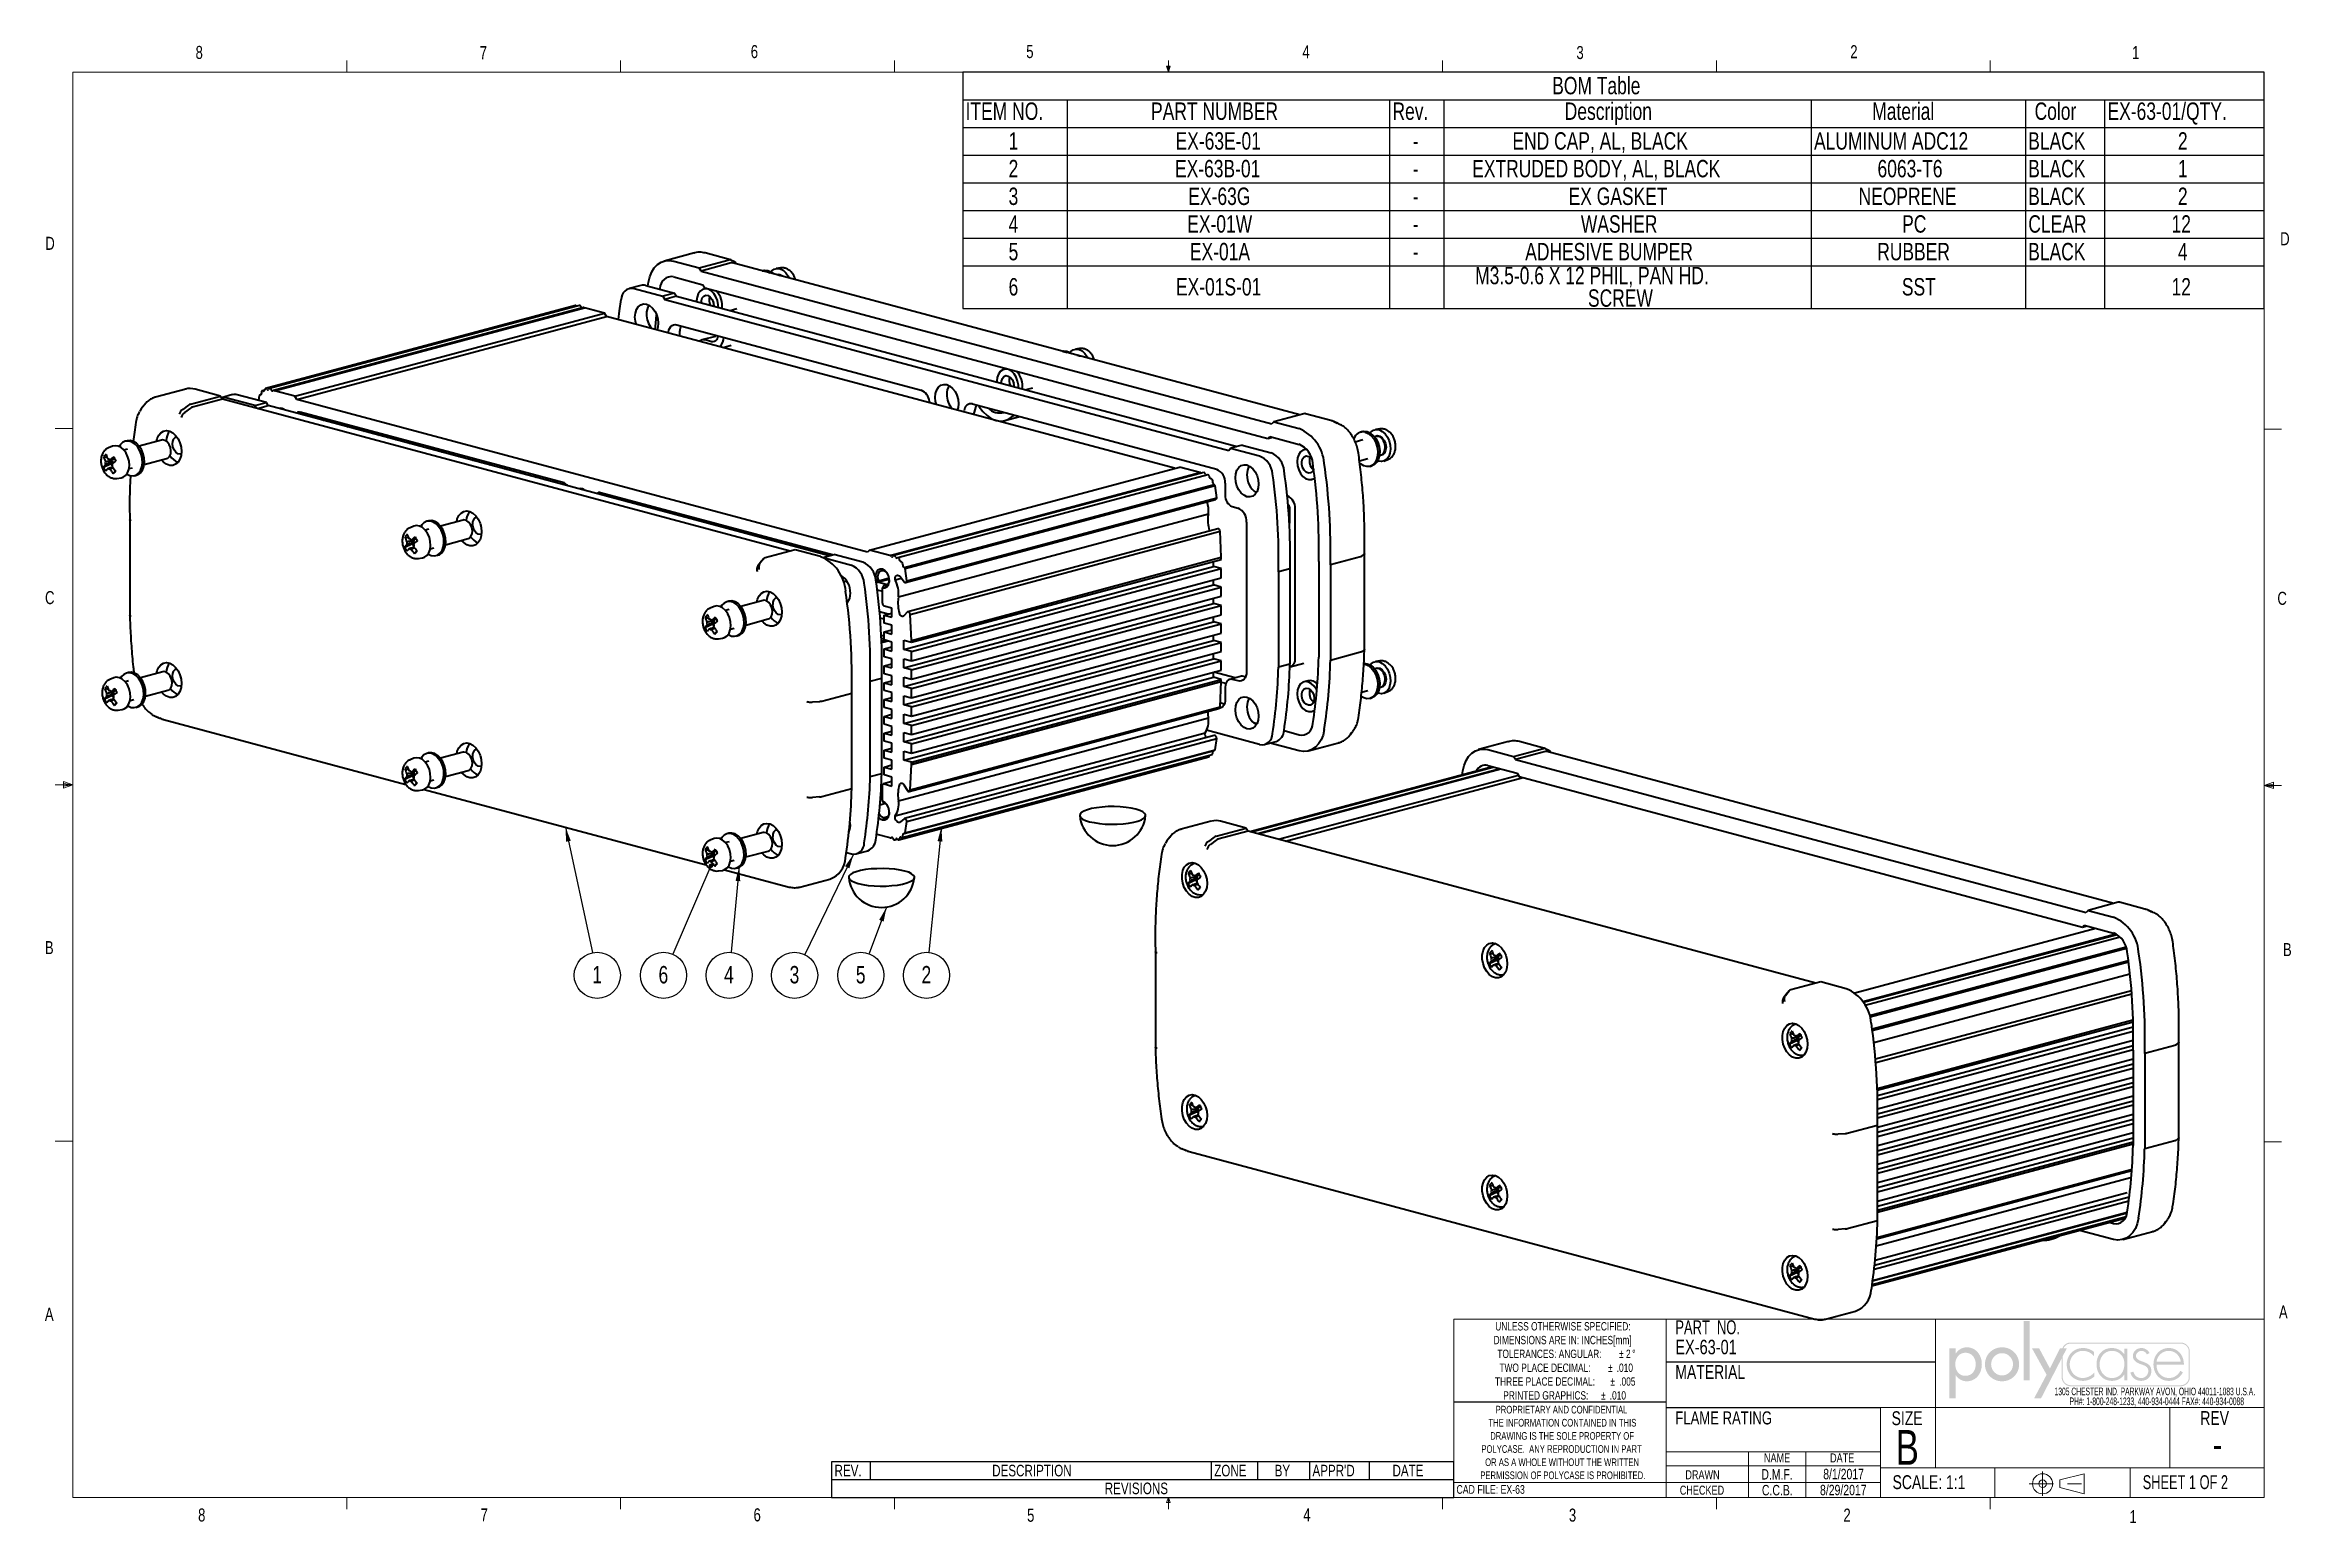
# Model space of a CAD drawing. Header units: inches. Extents: x 0.4 to 16.6, y 0.2 to 10.8.
import ezdxf

# ---------------------------------------------------------------- set-up
doc = ezdxf.new("R2010")
doc.units = ezdxf.units.IN
doc.header["$MEASUREMENT"] = 0
doc.linetypes.add('CENTERX2', pattern=[0.8, 0.5, -0.1, 0.1, -0.1])
doc.layers.add('FORMAT', color=7, linetype='Continuous')
doc.layers.add('SLD-0', color=7, linetype='Continuous')
doc.styles.add('SLDTEXTSTYLE0', font='TXT', dxfattribs={"width": 0.525406})
doc.styles.add('SLDTEXTSTYLE1', font='TXT', dxfattribs={"width": 0.75})
doc.styles.add('SLDTEXTSTYLE2', font='TXT', dxfattribs={"width": 0.6875})
doc.styles.add('SLDTEXTSTYLE3', font='TXT', dxfattribs={"width": 0.694444})
doc.dimstyles.new('SLDDIMSTYLE0', dxfattribs={"dimtxt": 0.18, "dimasz": 0.032051, "dimexe": 0, "dimexo": 0.0625, "dimgap": 0, "dimtad": 0, "dimtih": 1, "dimtoh": 1, "dimdec": 0, "dimrnd": 1e-09, "dimzin": 0, "dimdsep": 46, "dimtxsty": 'Standard', "dimblk1": 'DOT', "dimblk2": 'DOT', "dimsah": 1, "dimcen": 0.09, "dimadec": 0, "dimazin": 0, "dimtfac": 0.032051, "dimtdec": 0, "dimtofl": 0, "dimtmove": 0, "dimatfit": 3, "dimldrblk": 'DOT', "dimfxl": 1, "dimfrac": 2, "dimtolj": 1, "dimtzin": 0, "dimarcsym": 0})
doc.dimstyles.new('SLDDIMSTYLE1', dxfattribs={"dimtxt": 0.18, "dimasz": 0.104167, "dimexe": 0, "dimexo": 0.0625, "dimgap": 0, "dimtad": 0, "dimtih": 1, "dimtoh": 1, "dimdec": 0, "dimrnd": 1e-09, "dimzin": 0, "dimdsep": 46, "dimtxsty": 'Standard', "dimsah": 1, "dimcen": 0.09, "dimadec": 0, "dimazin": 0, "dimtfac": 0.104167, "dimtdec": 0, "dimtofl": 0, "dimtmove": 0, "dimatfit": 3, "dimfxl": 1, "dimfrac": 2, "dimtolj": 1, "dimtzin": 0, "dimarcsym": 0})

msp = doc.modelspace()

# ---------------------------------------------------------------- texts
at = {"color": 7, "linetype": 'Continuous', "lineweight": 0}
for s, insert, char_height, attachment_point, style in [('8', (1.509, 10.831), 0.0938, 1, 'SLDTEXTSTYLE1'), ('7', (3.551, 10.829), 0.0938, 1, 'SLDTEXTSTYLE1'), ('6', (5.499, 10.837), 0.0938, 1, 'SLDTEXTSTYLE1'), ('5', (7.479, 10.837), 0.0938, 1, 'SLDTEXTSTYLE1'), ('4', (9.464, 10.836), 0.0938, 1, 'SLDTEXTSTYLE1'), ('3', (11.433, 10.83), 0.0938, 1, 'SLDTEXTSTYLE1'), ('2', (13.401, 10.836), 0.0938, 1, 'SLDTEXTSTYLE1'), ('1', (15.427, 10.83), 0.0938, 1, 'SLDTEXTSTYLE1'), ('D', (0.429, 9.458), 0.0938, 1, 'SLDTEXTSTYLE1'), ('D', (16.491, 9.491), 0.0938, 1, 'SLDTEXTSTYLE1'), ('C', (0.427, 6.91), 0.0938, 1, 'SLDTEXTSTYLE1'), ('C', (16.471, 6.905), 0.0938, 1, 'SLDTEXTSTYLE1'), ('B', (0.426, 4.393), 0.0938, 1, 'SLDTEXTSTYLE1'), ('B', (16.511, 4.379), 0.0938, 1, 'SLDTEXTSTYLE1'), ('A', (0.426, 1.756), 0.0938, 1, 'SLDTEXTSTYLE1'), ('PART  NO.', (12.144, 1.666), 0.1, 1, 'SLDTEXTSTYLE3'), ('A', (16.482, 1.773), 0.0938, 1, 'SLDTEXTSTYLE1'), ('SIZE', (13.698, 1.012), 0.1, 1, 'SLDTEXTSTYLE1'), ('REV', (15.917, 1.013), 0.1, 1, 'SLDTEXTSTYLE1'), ('B', (13.811, 0.877), 0.25, 2, 'SLDTEXTSTYLE1'), ('NAME', (12.875, 0.709), 0.065, 2, 'SLDTEXTSTYLE1'), ('DATE', (13.343, 0.709), 0.065, 2, 'SLDTEXTSTYLE1'), ('-', (16.04, 0.874), 0.2, 2, 'SLDTEXTSTYLE1'), ('DRAWN', (12.216, 0.588), 0.065, 1, 'SLDTEXTSTYLE1'), ('D.M.F.', (12.875, 0.596), 0.075, 2, 'SLDTEXTSTYLE1'), ('8/29/2017', (13.351, 0.483), 0.075, 2, 'SLDTEXTSTYLE1'), ('8/1/2017', (13.353, 0.598), 0.075, 2, 'SLDTEXTSTYLE1'), ('SCALE: 1:1', (13.705, 0.552), 0.1, 1, 'SLDTEXTSTYLE1'), ('SHEET 1 OF 2', (15.503, 0.552), 0.1, 1, 'SLDTEXTSTYLE2'), ('CAD FILE: EX-63', (10.571, 0.481), 0.0625, 1, 'SLDTEXTSTYLE1'), ('CHECKED', (12.176, 0.477), 0.065, 1, 'SLDTEXTSTYLE1'), ('C.C.B.', (12.877, 0.482), 0.075, 2, 'SLDTEXTSTYLE1'), ('8', (1.527, 0.313), 0.0938, 1, 'SLDTEXTSTYLE1'), ('7', (3.557, 0.313), 0.0938, 1, 'SLDTEXTSTYLE1'), ('6', (5.519, 0.314), 0.0938, 1, 'SLDTEXTSTYLE1'), ('5', (7.485, 0.311), 0.0938, 1, 'SLDTEXTSTYLE1'), ('4', (9.47, 0.314), 0.0938, 1, 'SLDTEXTSTYLE1'), ('3', (11.379, 0.312), 0.0938, 1, 'SLDTEXTSTYLE1'), ('2', (13.352, 0.312), 0.0938, 1, 'SLDTEXTSTYLE1'), ('1', (15.408, 0.301), 0.0938, 1, 'SLDTEXTSTYLE1')]:
    msp.add_mtext(s, dxfattribs=dict(at, insert=insert, char_height=char_height, attachment_point=attachment_point, style=style))
at = {"layer": 'FORMAT', "color": 7, "insert": (12.144, 1.526), "char_height": 0.1042, "attachment_point": 1, "style": 'SLDTEXTSTYLE1'}
msp.add_mtext('EX-63-01', dxfattribs=at)
at = {"layer": 'SLD-0', "attachment_point": 1, "style": 'SLDTEXTSTYLE1'}
for s, insert, char_height in [('MATERIAL', (12.144, 1.344), 0.1), ('FLAME RATING', (12.144, 1.011), 0.09375)]:
    msp.add_mtext(s, dxfattribs=dict(at, insert=insert, char_height=char_height))

# ---------------------------------------------------------------- blocks, each defined once
blk = doc.blocks.new('SW_NOTE_0')
at = {"color": 0, "linetype": 'Continuous', "lineweight": 0, "char_height": 0.055, "attachment_point": 2, "style": 'SLDTEXTSTYLE0'}
for s, insert in [('1305 CHESTER IND. PARKWAY AVON, OHIO 44011-1083 U.S.A.', (0.742, 0.071)), ('PH#: 1-800-248-1233, 440-934-0444 FAX#: 440-934-0088', (0.756, 0))]:
    blk.add_mtext(s, dxfattribs=dict(at, insert=insert))
blk = doc.blocks.new('Block2')
at = {"linetype": 'Continuous'}
blk.add_hatch(color=7, dxfattribs=at).paths.add_polyline_path([(1.559, 0.355), (1.559, 1.505), (1.44, 1.505), (1.44, 0.355)], flags=0)
h = blk.add_hatch(color=7, dxfattribs=at)
edge = h.paths.add_edge_path(flags=0)
edge.add_spline(control_points=[(0.122, 0.452), (0.17, 0.382), (0.245, 0.334), (0.333, 0.334)], knot_values=[4, 4, 4, 4, 5, 5, 5, 5], weights=[1, 1, 1, 1], degree=3, periodic=0)
edge.add_spline(control_points=[(0.333, 0.334), (0.523, 0.334), (0.629, 0.492), (0.629, 0.669)], knot_values=[3, 3, 3, 3, 4, 4, 4, 4], weights=[1, 1, 1, 1], degree=3, periodic=0)
edge.add_spline(control_points=[(0.629, 0.669), (0.629, 0.839), (0.517, 0.994), (0.338, 0.994)], knot_values=[2, 2, 2, 2, 3, 3, 3, 3], weights=[1, 1, 1, 1], degree=3, periodic=0)
edge.add_spline(control_points=[(0.338, 0.994), (0.245, 0.994), (0.171, 0.946), (0.122, 0.872)], knot_values=[1, 1, 1, 1, 2, 2, 2, 2], weights=[1, 1, 1, 1], degree=3, periodic=0)
edge.add_line((0.122, 0.872), (0.119, 0.872))
edge.add_line((0.119, 0.872), (0.119, 0.975))
edge.add_line((0.119, 0.975), (0, 0.975))
edge.add_line((0, 0.975), (0, 0))
edge.add_line((0, 0), (0.119, 0))
edge.add_line((0.119, 0), (0.119, 0.452))
edge.add_line((0.119, 0.452), (0.122, 0.452))
edge = h.paths.add_edge_path(flags=0)
edge.add_spline(control_points=[(0.113, 0.665), (0.113, 0.78), (0.185, 0.888), (0.309, 0.888), (0.437, 0.888), (0.51, 0.786), (0.51, 0.665)], knot_values=[0, 0, 0, 0, 1, 1, 1, 2, 2, 2, 2], weights=[1, 1, 1, 1, 1, 1, 1], degree=3, periodic=0)
edge.add_spline(control_points=[(0.51, 0.665), (0.51, 0.543), (0.439, 0.44), (0.309, 0.44), (0.183, 0.44), (0.113, 0.549), (0.113, 0.665)], knot_values=[2, 2, 2, 2, 3, 3, 3, 4, 4, 4, 4], weights=[1, 1, 1, 1, 1, 1, 1], degree=3, periodic=0)
h = blk.add_hatch(color=7, dxfattribs=at)
edge = h.paths.add_edge_path(flags=0)
edge.add_spline(control_points=[(0.69, 0.664), (0.69, 0.477), (0.836, 0.334), (1.022, 0.334), (1.207, 0.334), (1.353, 0.477), (1.353, 0.664)], knot_values=[0, 0, 0, 0, 1, 1, 1, 2, 2, 2, 2], weights=[1, 1, 1, 1, 1, 1, 1], degree=3, periodic=0)
edge.add_spline(control_points=[(1.353, 0.664), (1.353, 0.851), (1.207, 0.994), (1.022, 0.994), (0.836, 0.994), (0.69, 0.851), (0.69, 0.664)], knot_values=[2, 2, 2, 2, 3, 3, 3, 4, 4, 4, 4], weights=[1, 1, 1, 1, 1, 1, 1], degree=3, periodic=0)
edge = h.paths.add_edge_path(flags=0)
edge.add_spline(control_points=[(1.234, 0.664), (1.234, 0.547), (1.139, 0.448), (1.022, 0.448), (0.904, 0.448), (0.81, 0.547), (0.81, 0.664)], knot_values=[0, 0, 0, 0, 1, 1, 1, 2, 2, 2, 2], weights=[1, 1, 1, 1, 1, 1, 1], degree=3, periodic=0)
edge.add_spline(control_points=[(0.81, 0.664), (0.81, 0.782), (0.904, 0.88), (1.022, 0.88), (1.139, 0.88), (1.234, 0.782), (1.234, 0.664)], knot_values=[2, 2, 2, 2, 3, 3, 3, 4, 4, 4, 4], weights=[1, 1, 1, 1, 1, 1, 1], degree=3, periodic=0)
h = blk.add_hatch(color=7, dxfattribs=at)
edge = h.paths.add_edge_path(flags=0)
edge.add_spline(control_points=[(4.669, 0.413), (4.669, 0.316), (4.59, 0.237), (4.493, 0.237)], knot_values=[7, 7, 7, 7, 8, 8, 8, 8], weights=[1, 1, 1, 1], degree=3, periodic=0)
edge.add_line((4.493, 0.237), (2.356, 0.237))
edge.add_spline(control_points=[(2.356, 0.237), (2.259, 0.237), (2.18, 0.316), (2.18, 0.413)], knot_values=[1, 1, 1, 1, 2, 2, 2, 2], weights=[1, 1, 1, 1], degree=3, periodic=0)
edge.add_line((2.18, 0.413), (2.18, 0.781))
edge.add_line((2.18, 0.781), (1.778, 0))
edge.add_line((1.778, 0), (1.643, 0))
edge.add_line((1.643, 0), (1.887, 0.461))
edge.add_line((1.887, 0.461), (1.603, 0.975))
edge.add_line((1.603, 0.975), (1.742, 0.975))
edge.add_line((1.742, 0.975), (1.952, 0.582))
edge.add_line((1.952, 0.582), (2.146, 0.975))
edge.add_line((2.146, 0.975), (2.192, 0.975))
edge.add_spline(control_points=[(2.192, 0.975), (2.218, 1.041), (2.282, 1.087), (2.356, 1.087)], knot_values=[3.233464, 3.233464, 3.233464, 3.233464, 4, 4, 4, 4], weights=[1, 1, 1, 1], degree=3, periodic=0)
edge.add_line((2.356, 1.087), (4.493, 1.087))
edge.add_spline(control_points=[(4.493, 1.087), (4.59, 1.087), (4.669, 1.008), (4.669, 0.911)], knot_values=[5, 5, 5, 5, 6, 6, 6, 6], weights=[1, 1, 1, 1], degree=3, periodic=0)
edge.add_line((4.669, 0.911), (4.669, 0.413))
edge = h.paths.add_edge_path(flags=0)
edge.add_line((2.215, 0.975), (2.28, 0.975))
edge.add_line((2.28, 0.975), (2.201, 0.821))
edge.add_line((2.201, 0.821), (2.201, 0.413))
edge.add_spline(control_points=[(2.201, 0.413), (2.201, 0.327), (2.271, 0.258), (2.356, 0.258)], knot_values=[2, 2, 2, 2, 3, 3, 3, 3], weights=[1, 1, 1, 1], degree=3, periodic=0)
edge.add_line((2.356, 0.258), (4.493, 0.258))
edge.add_spline(control_points=[(4.493, 0.258), (4.579, 0.258), (4.649, 0.327), (4.649, 0.413)], knot_values=[4, 4, 4, 4, 5, 5, 5, 5], weights=[1, 1, 1, 1], degree=3, periodic=0)
edge.add_line((4.649, 0.413), (4.649, 0.911))
edge.add_spline(control_points=[(4.649, 0.911), (4.649, 0.997), (4.579, 1.066), (4.493, 1.066)], knot_values=[6, 6, 6, 6, 7, 7, 7, 7], weights=[1, 1, 1, 1], degree=3, periodic=0)
edge.add_line((4.493, 1.066), (2.356, 1.066))
edge.add_spline(control_points=[(2.356, 1.066), (2.293, 1.066), (2.239, 1.029), (2.215, 0.975)], knot_values=[0, 0, 0, 0, 0.732403, 0.732403, 0.732403, 0.732403], weights=[1, 1, 1, 1], degree=3, periodic=0)
h = blk.add_hatch(color=7, dxfattribs=at)
edge = h.paths.add_edge_path(flags=0)
edge.add_spline(control_points=[(2.806, 0.905), (2.745, 0.957), (2.672, 0.98), (2.593, 0.98)], knot_values=[8, 8, 8, 8, 9, 9, 9, 9], weights=[1, 1, 1, 1], degree=3, periodic=0)
edge.add_spline(control_points=[(2.593, 0.98), (2.413, 0.98), (2.278, 0.84), (2.278, 0.662)], knot_values=[7, 7, 7, 7, 8, 8, 8, 8], weights=[1, 1, 1, 1], degree=3, periodic=0)
edge.add_spline(control_points=[(2.278, 0.662), (2.278, 0.484), (2.41, 0.342), (2.592, 0.342)], knot_values=[6, 6, 6, 6, 7, 7, 7, 7], weights=[1, 1, 1, 1], degree=3, periodic=0)
edge.add_spline(control_points=[(2.592, 0.342), (2.674, 0.342), (2.752, 0.372), (2.814, 0.427)], knot_values=[5, 5, 5, 5, 6, 6, 6, 6], weights=[1, 1, 1, 1], degree=3, periodic=0)
edge.add_line((2.814, 0.427), (2.814, 0.507))
edge.add_spline(control_points=[(2.814, 0.507), (2.759, 0.44), (2.676, 0.398), (2.589, 0.398)], knot_values=[3, 3, 3, 3, 4, 4, 4, 4], weights=[1, 1, 1, 1], degree=3, periodic=0)
edge.add_spline(control_points=[(2.589, 0.398), (2.445, 0.398), (2.337, 0.523), (2.337, 0.662)], knot_values=[2, 2, 2, 2, 3, 3, 3, 3], weights=[1, 1, 1, 1], degree=3, periodic=0)
edge.add_spline(control_points=[(2.337, 0.662), (2.337, 0.802), (2.446, 0.925), (2.59, 0.925)], knot_values=[1, 1, 1, 1, 2, 2, 2, 2], weights=[1, 1, 1, 1], degree=3, periodic=0)
edge.add_spline(control_points=[(2.59, 0.925), (2.678, 0.925), (2.748, 0.889), (2.806, 0.825)], knot_values=[0, 0, 0, 0, 1, 1, 1, 1], weights=[1, 1, 1, 1], degree=3, periodic=0)
edge.add_line((2.806, 0.825), (2.806, 0.905))
h = blk.add_hatch(color=7, dxfattribs=at)
edge = h.paths.add_edge_path(flags=0)
edge.add_spline(control_points=[(3.392, 0.861), (3.34, 0.938), (3.25, 0.98), (3.156, 0.98)], knot_values=[6, 6, 6, 6, 7, 7, 7, 7], weights=[1, 1, 1, 1], degree=3, periodic=0)
edge.add_spline(control_points=[(3.156, 0.98), (2.972, 0.98), (2.857, 0.844), (2.857, 0.665)], knot_values=[5, 5, 5, 5, 6, 6, 6, 6], weights=[1, 1, 1, 1], degree=3, periodic=0)
edge.add_spline(control_points=[(2.857, 0.665), (2.857, 0.486), (2.973, 0.342), (3.159, 0.342)], knot_values=[4, 4, 4, 4, 5, 5, 5, 5], weights=[1, 1, 1, 1], degree=3, periodic=0)
edge.add_spline(control_points=[(3.159, 0.342), (3.249, 0.342), (3.347, 0.387), (3.392, 0.465)], knot_values=[3, 3, 3, 3, 4, 4, 4, 4], weights=[1, 1, 1, 1], degree=3, periodic=0)
edge.add_line((3.392, 0.465), (3.395, 0.465))
edge.add_line((3.395, 0.465), (3.395, 0.355))
edge.add_line((3.395, 0.355), (3.454, 0.355))
edge.add_line((3.454, 0.355), (3.454, 0.967))
edge.add_line((3.454, 0.967), (3.395, 0.967))
edge.add_line((3.395, 0.967), (3.395, 0.861))
edge.add_line((3.395, 0.861), (3.392, 0.861))
edge = h.paths.add_edge_path(flags=0)
edge.add_spline(control_points=[(3.398, 0.672), (3.398, 0.525), (3.314, 0.397), (3.157, 0.397), (3.009, 0.397), (2.916, 0.525), (2.916, 0.665)], knot_values=[0, 0, 0, 0, 1, 1, 1, 2, 2, 2, 2], weights=[1, 1, 1, 1, 1, 1, 1], degree=3, periodic=0)
edge.add_spline(control_points=[(2.916, 0.665), (2.916, 0.798), (3.013, 0.925), (3.153, 0.925), (3.302, 0.925), (3.398, 0.814), (3.398, 0.672)], knot_values=[2, 2, 2, 2, 3, 3, 3, 4, 4, 4, 4], weights=[1, 1, 1, 1, 1, 1, 1], degree=3, periodic=0)
h = blk.add_hatch(color=7, dxfattribs=at)
edge = h.paths.add_edge_path(flags=0)
edge.add_spline(control_points=[(3.731, 0.98), (3.793, 0.98), (3.861, 0.939), (3.887, 0.882)], knot_values=[11, 11, 11, 11, 12, 12, 12, 12], weights=[1, 1, 1, 1], degree=3, periodic=0)
edge.add_line((3.887, 0.882), (3.836, 0.856))
edge.add_spline(control_points=[(3.836, 0.856), (3.816, 0.898), (3.776, 0.925), (3.728, 0.925)], knot_values=[0, 0, 0, 0, 1, 1, 1, 1], weights=[1, 1, 1, 1], degree=3, periodic=0)
edge.add_spline(control_points=[(3.728, 0.925), (3.677, 0.925), (3.624, 0.882), (3.624, 0.829)], knot_values=[1, 1, 1, 1, 2, 2, 2, 2], weights=[1, 1, 1, 1], degree=3, periodic=0)
edge.add_spline(control_points=[(3.624, 0.829), (3.624, 0.682), (3.922, 0.754), (3.922, 0.533)], knot_values=[2, 2, 2, 2, 3, 3, 3, 3], weights=[1, 1, 1, 1], degree=3, periodic=0)
edge.add_spline(control_points=[(3.922, 0.533), (3.922, 0.42), (3.834, 0.342), (3.724, 0.342)], knot_values=[3, 3, 3, 3, 4, 4, 4, 4], weights=[1, 1, 1, 1], degree=3, periodic=0)
edge.add_spline(control_points=[(3.724, 0.342), (3.622, 0.342), (3.539, 0.404), (3.514, 0.503)], knot_values=[4, 4, 4, 4, 5, 5, 5, 5], weights=[1, 1, 1, 1], degree=3, periodic=0)
edge.add_line((3.514, 0.503), (3.572, 0.522))
edge.add_spline(control_points=[(3.572, 0.522), (3.595, 0.449), (3.644, 0.397), (3.724, 0.397)], knot_values=[6, 6, 6, 6, 7, 7, 7, 7], weights=[1, 1, 1, 1], degree=3, periodic=0)
edge.add_spline(control_points=[(3.724, 0.397), (3.801, 0.397), (3.862, 0.458), (3.862, 0.535)], knot_values=[7, 7, 7, 7, 8, 8, 8, 8], weights=[1, 1, 1, 1], degree=3, periodic=0)
edge.add_spline(control_points=[(3.862, 0.535), (3.862, 0.611), (3.804, 0.635), (3.743, 0.656)], knot_values=[8, 8, 8, 8, 9, 9, 9, 9], weights=[1, 1, 1, 1], degree=3, periodic=0)
edge.add_spline(control_points=[(3.743, 0.656), (3.659, 0.686), (3.564, 0.722), (3.564, 0.825)], knot_values=[9, 9, 9, 9, 10, 10, 10, 10], weights=[1, 1, 1, 1], degree=3, periodic=0)
edge.add_spline(control_points=[(3.564, 0.825), (3.564, 0.918), (3.642, 0.98), (3.731, 0.98)], knot_values=[10, 10, 10, 10, 11, 11, 11, 11], weights=[1, 1, 1, 1], degree=3, periodic=0)
h = blk.add_hatch(color=7, dxfattribs=at)
edge = h.paths.add_edge_path(flags=0)
edge.add_spline(control_points=[(4.554, 0.656), (4.555, 0.832), (4.445, 0.98), (4.26, 0.98)], knot_values=[6, 6, 6, 6, 7, 7, 7, 7], weights=[1, 1, 1, 1], degree=3, periodic=0)
edge.add_spline(control_points=[(4.26, 0.98), (4.081, 0.98), (3.963, 0.833), (3.963, 0.662)], knot_values=[5, 5, 5, 5, 6, 6, 6, 6], weights=[1, 1, 1, 1], degree=3, periodic=0)
edge.add_spline(control_points=[(3.963, 0.662), (3.963, 0.489), (4.078, 0.342), (4.26, 0.342)], knot_values=[4, 4, 4, 4, 5, 5, 5, 5], weights=[1, 1, 1, 1], degree=3, periodic=0)
edge.add_spline(control_points=[(4.26, 0.342), (4.38, 0.342), (4.478, 0.401), (4.534, 0.507)], knot_values=[3, 3, 3, 3, 4, 4, 4, 4], weights=[1, 1, 1, 1], degree=3, periodic=0)
edge.add_line((4.534, 0.507), (4.484, 0.537))
edge.add_spline(control_points=[(4.484, 0.537), (4.44, 0.454), (4.363, 0.398), (4.268, 0.398)], knot_values=[1, 1, 1, 1, 2, 2, 2, 2], weights=[1, 1, 1, 1], degree=3, periodic=0)
edge.add_spline(control_points=[(4.268, 0.398), (4.126, 0.398), (4.019, 0.501), (4.023, 0.656)], knot_values=[0, 0, 0, 0, 1, 1, 1, 1], weights=[1, 1, 1, 1], degree=3, periodic=0)
edge.add_line((4.023, 0.656), (4.554, 0.656))
edge = h.paths.add_edge_path(flags=0)
edge.add_spline(control_points=[(4.023, 0.712), (4.033, 0.827), (4.136, 0.925), (4.261, 0.925)], knot_values=[1, 1, 1, 1, 2, 2, 2, 2], weights=[1, 1, 1, 1], degree=3, periodic=0)
edge.add_spline(control_points=[(4.261, 0.925), (4.387, 0.925), (4.48, 0.824), (4.494, 0.712)], knot_values=[0, 0, 0, 0, 1, 1, 1, 1], weights=[1, 1, 1, 1], degree=3, periodic=0)
edge.add_line((4.494, 0.712), (4.023, 0.712))
blk = doc.blocks.new('POLYCASE LOGO')
at = {"color": 7, "linetype": 'Continuous', "xscale": 0.37, "yscale": 0.37, "zscale": 0.37}
blk.add_blockref('Block2', (0.101, -0.571), dxfattribs=at)
at = {"color": 7, "linetype": 'Continuous', "lineweight": 0}
blk.add_blockref('SW_NOTE_0', (0.835, -0.564), dxfattribs=at)
blk = doc.blocks.new('ThirdAngleProjectionBlock')
at = {"color": 7, "linetype": 'CENTERX2', "lineweight": 18}
for p, q in [((0.275, 0.506), (0.275, 0)), ((0, 0.253), (1.202, 0.253))]:
    blk.add_line(p, q, dxfattribs=at)
at = {"color": 7, "linetype": 'Continuous', "lineweight": 18}
for p, q in [((0.632, 0.332), (1.13, 0.459)), ((0.632, 0.332), (0.632, 0.174)), ((0.632, 0.174), (1.13, 0.048)), ((1.13, 0.459), (1.13, 0.048))]:
    blk.add_line(p, q, dxfattribs=at)
for radius in [0.206, 0.0789]:
    blk.add_circle((0.275, 0.253), radius, dxfattribs=at)
blk = doc.blocks.new('SW_NOTE_2')
at = {"color": 0, "linetype": 'Continuous', "lineweight": 0, "char_height": 0.06, "attachment_point": 2, "style": 'SLDTEXTSTYLE1'}
for s, insert in [('UNLESS OTHERWISE SPECIFIED:', (0.567, 0.077)), ('DIMENSIONS ARE IN: INCHES[mm]', (0.565, -0.022)), ('TOLERANCES: ANGULAR:', (0.47, -0.121)), ('%%p', (0.986, -0.121)), ('2', (1.037, -0.121)), ('%%d', (1.077, -0.121)), ('THREE PLACE DECIMAL:', (0.438, -0.32)), ('TWO PLACE DECIMAL:', (0.438, -0.221)), ('%%p', (0.907, -0.221)), ('.010', (1.012, -0.221)), ('.005', (1.03, -0.32)), ('PRINTED GRAPHICS:', (0.444, -0.42)), ('%%p', (0.857, -0.42)), ('.010', (0.962, -0.42)), ('%%p', (0.925, -0.32))]:
    blk.add_mtext(s, dxfattribs=dict(at, insert=insert))
blk = doc.blocks.new('SW_NOTE_3')
at = {"color": 0, "linetype": 'Continuous', "lineweight": 0, "char_height": 0.055, "attachment_point": 2, "style": 'SLDTEXTSTYLE1'}
for s, insert in [('PROPRIETARY AND CONFIDENTIAL', (0.583, 0.071)), ('THE INFORMATION CONTAINED IN THIS', (0.589, -0.023)), ('DRAWING IS THE SOLE PROPERTY OF', (0.587, -0.118)), ('POLYCASE.  ANY REPRODUCTION IN PART', (0.583, -0.212)), ('OR AS A WHOLE WITHOUT THE WRITTEN', (0.587, -0.307)), ('PERMISSION OF POLYCASE IS PROHIBITED.', (0.592, -0.401))]:
    blk.add_mtext(s, dxfattribs=dict(at, insert=insert))
blk = doc.blocks.new('SW_TABLEANNOTATION_0')
at = {"layer": 'SLD-0', "color": 0}
for p, q in [((0, 0), (0, -0.257)), ((4.472, 0), (0, 0)), ((0.278, 0), (0.278, -0.127)), ((2.729, 0), (2.729, -0.127)), ((3.062, 0), (3.062, -0.127)), ((3.435, 0), (3.435, -0.127)), ((3.863, 0), (3.863, -0.127)), ((4.472, -0.257), (4.472, 0)), ((0, -0.127), (4.472, -0.127)), ((0, -0.257), (4.472, -0.257))]:
    blk.add_line(p, q, dxfattribs=at)
at = {"layer": 'SLD-0', "color": 0, "attachment_point": 1, "style": 'SLDTEXTSTYLE1'}
for s, insert, char_height in [('REV.', (0.021, -0.022), 0.0833), ('DESCRIPTION', (1.154, -0.022), 0.08333), ('REVISIONS', (1.963, -0.15), 0.0833), ('ZONE', (2.75, -0.022), 0.0833), ('BY', (3.184, -0.022), 0.0833), ("APPR'D", (3.456, -0.022), 0.0833), ('DATE', (4.031, -0.022), 0.0833)]:
    blk.add_mtext(s, dxfattribs=dict(at, insert=insert, char_height=char_height))
blk = doc.blocks.new('SW_TABLEANNOTATION_1')
at = {"layer": 'SLD-0', "color": 0}
for p, q in [((0, 0), (0, -1.699)), ((9.353, 0), (0, 0)), ((9.353, -1.699), (9.353, 0)), ((0, -0.199), (9.353, -0.199)), ((0.751, -0.199), (0.751, -0.398)), ((3.067, -0.199), (3.067, -0.398)), ((3.457, -0.199), (3.457, -0.398)), ((6.098, -0.199), (6.098, -0.398)), ((7.637, -0.199), (7.637, -0.398)), ((8.206, -0.199), (8.206, -0.398)), ((0, -0.398), (9.353, -0.398)), ((0.751, -0.398), (0.751, -1.699)), ((3.067, -0.398), (3.067, -1.699)), ((3.457, -0.398), (3.457, -1.699)), ((6.098, -0.398), (6.098, -1.699)), ((7.637, -0.398), (7.637, -1.699)), ((8.206, -0.398), (8.206, -1.699)), ((0, -0.597), (9.353, -0.597)), ((0, -0.796), (9.353, -0.796)), ((0, -0.995), (9.353, -0.995)), ((0, -1.194), (9.353, -1.194)), ((0, -1.393), (9.353, -1.393)), ((0, -1.699), (9.353, -1.699))]:
    blk.add_line(p, q, dxfattribs=at)
at = {"layer": 'SLD-0', "color": 0, "char_height": 0.125, "attachment_point": 1, "style": 'SLDTEXTSTYLE1'}
for s, insert in [('BOM Table', (4.236, -0.034)), ('ITEM NO.', (0.02, -0.218)), ('PART NUMBER', (1.353, -0.218)), ('Rev.', (3.088, -0.218)), ('Description', (4.326, -0.218)), ('Material', (6.536, -0.218)), ('Color', (7.703, -0.218)), ('EX-63-01/QTY.', (8.227, -0.218)), ('1', (0.329, -0.432)), ('EX-63E-01', (1.529, -0.432)), ('END CAP, AL, BLACK', (3.95, -0.432)), ('ALUMINUM ADC12', (6.118, -0.432)), ('BLACK', (7.657, -0.432)), ('2', (8.733, -0.432)), ('2', (0.329, -0.631)), ('EX-63B-01', (1.525, -0.631)), ('-', (3.234, -0.432)), ('EXTRUDED BODY, AL, BLACK', (3.661, -0.631)), ('6063-T6', (6.574, -0.631)), ('BLACK', (7.657, -0.631)), ('1', (8.733, -0.631)), ('-', (3.234, -0.631)), ('3', (0.329, -0.83)), ('EX-63G', (1.621, -0.83)), ('-', (3.234, -0.83)), ('EX GASKET', (4.354, -0.83)), ('NEOPRENE', (6.438, -0.83)), ('BLACK', (7.657, -0.83)), ('2', (8.733, -0.83)), ('4', (0.329, -1.029)), ('EX-01W', (1.613, -1.029)), ('-', (3.234, -1.029)), ('WASHER', (4.442, -1.029)), ('PC', (6.751, -1.029)), ('CLEAR', (7.658, -1.029)), ('12', (8.687, -1.029)), ('5', (0.329, -1.228)), ('EX-01A', (1.632, -1.228)), ('ADHESIVE BUMPER', (4.042, -1.228)), ('RUBBER', (6.572, -1.228)), ('BLACK', (7.657, -1.228)), ('4', (8.733, -1.228)), ('-', (3.234, -1.228)), ('M3.5-0.6 X 12 PHIL, PAN HD.', (3.682, -1.4)), ('6', (0.329, -1.481)), ('EX-01S-01', (1.532, -1.481)), ('SCREW', (4.493, -1.562)), ('SST', (6.749, -1.481)), ('12', (8.687, -1.481))]:
    blk.add_mtext(s, dxfattribs=dict(at, insert=insert))
blk = doc.blocks.new('SW_NOTE_4')
at = {"layer": 'SLD-0', "color": 0}
blk.add_circle((-0.066, -0.153), 0.166, dxfattribs=at)
at = {"layer": 'SLD-0', "color": 0, "insert": (-0.067, -0.086), "char_height": 0.125, "attachment_point": 2, "style": 'SLDTEXTSTYLE1'}
blk.add_mtext('6', dxfattribs=at)
blk = doc.blocks.new('_DOT')
at = {"color": 0, "linetype": 'ByBlock', "lineweight": -2}
blk.add_line((-0.5, 0), (-1, 0), dxfattribs=at)
at = {"color": 0, "linetype": 'ByBlock', "const_width": 0.5}
blk.add_lwpolyline([(-0.25, 0, 1), (0.25, 0, 1)], format="xyb", close=True, dxfattribs=at)
blk = doc.blocks.new('SW_NOTE_5')
at = {"layer": 'SLD-0', "color": 0}
blk.add_circle((-0.015, -0.166), 0.166, dxfattribs=at)
at = {"layer": 'SLD-0', "color": 0, "insert": (-0.017, -0.099), "char_height": 0.125, "attachment_point": 2, "style": 'SLDTEXTSTYLE1'}
blk.add_mtext('4', dxfattribs=at)
blk = doc.blocks.new('SW_NOTE_6')
at = {"layer": 'SLD-0', "color": 0}
blk.add_circle((-0.059, -0.156), 0.166, dxfattribs=at)
at = {"layer": 'SLD-0', "color": 0, "insert": (-0.06, -0.089), "char_height": 0.125, "attachment_point": 2, "style": 'SLDTEXTSTYLE1'}
blk.add_mtext('5', dxfattribs=at)
blk = doc.blocks.new('SW_NOTE_7')
at = {"layer": 'SLD-0', "color": 0}
blk.add_circle((-0.073, -0.15), 0.166, dxfattribs=at)
at = {"layer": 'SLD-0', "color": 0, "insert": (-0.074, -0.083), "char_height": 0.125, "attachment_point": 2, "style": 'SLDTEXTSTYLE1'}
blk.add_mtext('3', dxfattribs=at)
blk = doc.blocks.new('SW_NOTE_8')
at = {"layer": 'SLD-0', "color": 0}
blk.add_circle((-0.017, -0.166), 0.166, dxfattribs=at)
at = {"layer": 'SLD-0', "color": 0, "insert": (-0.018, -0.099), "char_height": 0.125, "attachment_point": 2, "style": 'SLDTEXTSTYLE1'}
blk.add_mtext('2', dxfattribs=at)
blk = doc.blocks.new('SW_NOTE_9')
at = {"layer": 'SLD-0', "color": 0}
blk.add_circle((0.035, -0.163), 0.166, dxfattribs=at)
at = {"layer": 'SLD-0', "color": 0, "insert": (0.034, -0.096), "char_height": 0.125, "attachment_point": 2, "style": 'SLDTEXTSTYLE1'}
blk.add_mtext('1', dxfattribs=at)

# ---------------------------------------------------------------- linework, layer by layer
at = {"color": 7, "linetype": 'Continuous', "lineweight": 18}
for p, q in [((2.595, 10.642), (2.595, 10.727)), ((4.564, 10.642), (4.564, 10.727)), ((6.532, 10.642), (6.532, 10.727)), ((8.501, 10.642), (8.488, 10.684)), ((8.514, 10.684), (8.488, 10.684)), ((8.494, 10.684), (8.501, 10.642)), ((8.501, 10.642), (8.501, 10.727)), ((8.501, 10.642), (8.514, 10.684)), ((8.506, 10.684), (8.501, 10.642)), ((10.47, 10.642), (10.47, 10.727)), ((12.439, 10.642), (12.439, 10.727)), ((14.407, 10.642), (14.407, 10.727)), ((0.626, 10.642), (16.376, 10.642)), ((0.626, 10.642), (0.626, 0.392)), ((16.376, 0.392), (16.376, 10.642)), ((0.626, 8.08), (0.501, 8.08)), ((16.376, 8.075), (16.501, 8.075)), ((0.626, 5.517), (0.501, 5.517)), ((0.559, 5.541), (0.559, 5.494)), ((0.626, 5.517), (0.559, 5.541)), ((0.626, 5.517), (0.559, 5.526)), ((0.626, 5.517), (0.559, 5.507)), ((0.626, 5.517), (0.559, 5.494)), ((16.376, 5.513), (16.443, 5.537)), ((16.376, 5.513), (16.443, 5.522)), ((16.376, 5.513), (16.501, 5.513)), ((16.376, 5.513), (16.443, 5.49)), ((16.376, 5.513), (16.443, 5.502)), ((16.443, 5.537), (16.443, 5.49)), ((0.626, 2.955), (0.501, 2.955)), ((16.376, 2.95), (16.501, 2.95)), ((10.552, 0.392), (10.552, 1.675)), ((10.552, 1.675), (16.376, 1.675)), ((12.078, 1.675), (12.078, 0.392)), ((13.618, 1.04), (16.376, 1.04)), ((14.013, 1.04), (14.013, 0.605)), ((15.698, 1.04), (15.698, 0.605)), ((13.618, 0.721), (12.078, 0.721)), ((12.67, 0.721), (12.67, 0.392)), ((13.082, 0.721), (13.082, 0.392)), ((10.552, 0.5), (13.618, 0.5)), ((12.078, 0.619), (13.618, 0.619)), ((13.618, 0.605), (16.376, 0.605)), ((14.441, 0.605), (14.441, 0.392)), ((15.413, 0.605), (15.413, 0.392)), ((16.376, 0.392), (0.626, 0.392)), ((2.595, 0.392), (2.595, 0.307)), ((4.564, 0.392), (4.564, 0.307)), ((6.532, 0.392), (6.532, 0.307)), ((8.488, 0.357), (8.501, 0.392)), ((8.514, 0.357), (8.488, 0.357)), ((8.501, 0.392), (8.501, 0.307)), ((8.501, 0.392), (8.514, 0.357)), ((10.47, 0.392), (10.47, 0.307)), ((12.078, 0.392), (13.618, 0.392)), ((12.439, 0.392), (12.439, 0.307)), ((14.407, 0.392), (14.407, 0.307))]:
    msp.add_line(p, q, dxfattribs=at)
at = {"color": 7, "linetype": 'Continuous', "lineweight": 35}
for p, q in [((5.094, 9.342), (4.877, 9.284)), ((4.945, 9.284), (5.128, 9.235)), ((5.094, 9.342), (5.097, 9.343)), ((5.128, 9.235), (5.344, 9.293)), ((5.142, 9.212), (5.128, 9.235)), ((5.358, 9.27), (5.142, 9.212)), ((5.142, 9.212), (9.244, 8.113)), ((5.353, 9.293), (5.171, 9.342)), ((5.355, 9.292), (5.382, 9.28)), ((9.444, 8.178), (5.367, 9.27)), ((5.395, 9.263), (5.387, 9.275)), ((5.589, 9.216), (5.579, 9.213)), ((5.713, 9.235), (5.682, 9.23)), ((4.709, 9.109), (4.625, 9.086)), ((4.66, 9.086), (4.868, 9.03)), ((4.744, 9.108), (4.952, 9.053)), ((4.76, 9.104), (4.765, 9.131)), ((4.846, 9.081), (4.846, 9.087)), ((4.952, 9.053), (4.868, 9.03)), ((4.945, 9.17), (5.155, 9.113)), ((4.952, 9.053), (4.966, 9.03)), ((5.155, 9.113), (5.169, 9.091)), ((5.18, 9.088), (5.16, 9.083)), ((5.169, 9.091), (9.216, 8.007)), ((5.768, 9.176), (5.776, 9.161)), ((4.239, 8.964), (2.012, 8.367)), ((4.268, 8.964), (2.04, 8.368)), ((4.296, 8.95), (2.069, 8.353)), ((2.075, 8.351), (4.303, 8.948)), ((2.222, 8.312), (4.449, 8.909)), ((2.236, 8.289), (4.463, 8.886)), ((4.248, 8.959), (4.246, 8.961)), ((4.281, 8.952), (4.277, 8.959)), ((4.449, 8.909), (4.303, 8.948)), ((4.463, 8.886), (4.449, 8.909)), ((8.544, 7.793), (4.463, 8.886)), ((4.868, 9.03), (4.882, 9.008)), ((4.966, 9.03), (4.882, 9.008)), ((4.882, 9.008), (8.934, 7.922)), ((4.966, 9.03), (8.996, 7.95)), ((5.11, 8.997), (5.11, 8.991)), ((5.228, 8.994), (5.231, 8.98)), ((5.233, 8.964), (5.233, 8.958)), ((5.399, 8.939), (5.352, 8.926)), ((4.968, 8.825), (6.724, 8.355)), ((4.99, 8.745), (4.99, 8.781)), ((5.246, 8.742), (5.148, 8.716)), ((5.211, 8.705), (5.169, 8.716)), ((5.3, 8.662), (5.358, 8.678)), ((7.738, 8.636), (7.737, 8.635)), ((7.862, 8.654), (7.832, 8.65)), ((7.917, 8.596), (7.922, 8.586)), ((7.268, 8.419), (7.268, 8.413)), ((7.337, 8.51), (7.317, 8.505)), ((7.385, 8.416), (7.389, 8.402)), ((1.14, 8.248), (1.118, 8.22)), ((1.438, 8.363), (1.222, 8.305)), ((1.458, 8.248), (1.417, 8.217)), ((1.472, 8.255), (1.688, 8.313)), ((1.702, 8.29), (1.486, 8.233)), ((1.688, 8.313), (1.505, 8.362)), ((1.688, 8.313), (1.702, 8.29)), ((1.775, 8.323), (1.695, 8.301)), ((5.782, 7.197), (1.702, 8.29)), ((1.934, 8.244), (1.726, 8.3)), ((2.018, 8.267), (1.809, 8.322)), ((1.934, 8.244), (2.018, 8.267)), ((1.946, 8.225), (1.934, 8.244)), ((1.953, 8.223), (2.031, 8.244)), ((1.966, 8.316), (1.961, 8.282)), ((1.972, 8.321), (1.979, 8.323)), ((1.978, 8.322), (1.972, 8.321)), ((1.983, 8.34), (1.983, 8.332)), ((2.005, 8.355), (1.988, 8.35)), ((1.997, 8.348), (1.991, 8.35)), ((2.007, 8.361), (2.005, 8.354)), ((2.024, 8.36), (2.018, 8.365)), ((2.031, 8.244), (2.018, 8.267)), ((6.062, 7.164), (2.031, 8.244)), ((2.037, 8.365), (2.033, 8.36)), ((2.054, 8.356), (2.05, 8.362)), ((2.069, 8.353), (2.064, 8.351)), ((2.222, 8.312), (2.075, 8.351)), ((2.236, 8.289), (2.222, 8.312)), ((6.339, 7.19), (2.236, 8.289)), ((6.783, 8.274), (6.785, 8.264)), ((7.092, 8.256), (8.848, 7.786)), ((7.39, 8.386), (7.39, 8.38)), ((7.524, 8.37), (7.477, 8.357)), ((1.118, 8.22), (1.108, 8.204)), ((1.472, 8.225), (1.43, 8.195)), ((4.157, 7.688), (2.261, 8.196)), ((2.425, 8.138), (2.449, 8.145)), ((2.597, 8.092), (2.621, 8.099)), ((2.659, 8.076), (2.683, 8.082)), ((7.031, 8.198), (7.033, 8.208)), ((7.326, 8.136), (7.433, 8.165)), ((9.258, 8.128), (9.244, 8.113)), ((9.474, 8.186), (9.258, 8.128)), ((9.258, 8.128), (9.44, 8.079)), ((9.667, 8.137), (9.485, 8.186)), ((9.721, 8.116), (9.689, 8.13)), ((10.019, 8.076), (9.989, 8.072)), ((0.912, 7.952), (0.884, 7.941)), ((1.02, 7.931), (0.994, 7.924)), ((1.018, 7.991), (1.004, 7.988)), ((1.265, 7.996), (1.104, 7.953)), ((2.714, 8.061), (2.739, 8.067)), ((2.821, 8.032), (2.845, 8.039)), ((2.885, 8.015), (2.91, 8.022)), ((2.941, 8), (2.965, 8.007)), ((3.047, 7.972), (3.072, 7.978)), ((3.112, 7.954), (3.136, 7.961)), ((3.168, 7.94), (3.192, 7.946)), ((3.274, 7.911), (3.298, 7.918)), ((8.934, 7.922), (8.948, 7.937)), ((9.031, 7.96), (8.948, 7.937)), ((8.948, 7.937), (9.156, 7.882)), ((9.031, 7.96), (9.239, 7.904)), ((9.216, 8.007), (9.23, 8.022)), ((9.216, 8.007), (9.252, 8.016)), ((9.23, 8.022), (9.44, 7.965)), ((9.493, 7.931), (9.475, 7.927)), ((9.897, 7.997), (9.843, 7.982)), ((9.896, 8.058), (9.882, 8.054)), ((9.993, 8.023), (9.982, 8.02)), ((0.846, 7.802), (0.903, 7.828)), ((0.848, 7.877), (0.875, 7.87)), ((0.896, 7.855), (0.929, 7.862)), ((0.903, 7.828), (0.911, 7.836)), ((0.912, 7.811), (0.903, 7.828)), ((0.911, 7.851), (0.907, 7.857)), ((0.917, 7.756), (0.933, 7.776)), ((1.03, 7.791), (1.055, 7.797)), ((1.14, 7.82), (1.301, 7.863)), ((3.338, 7.894), (3.363, 7.9)), ((3.394, 7.879), (3.418, 7.885)), ((3.5, 7.85), (3.525, 7.857)), ((3.565, 7.833), (3.589, 7.84)), ((3.621, 7.818), (3.645, 7.825)), ((3.727, 7.79), (3.751, 7.796)), ((3.791, 7.772), (3.816, 7.779)), ((3.847, 7.758), (3.871, 7.764)), ((6.353, 7.205), (8.58, 7.802)), ((6.499, 7.166), (8.726, 7.763)), ((8.755, 7.762), (6.528, 7.166)), ((8.726, 7.763), (8.58, 7.802)), ((8.736, 7.757), (8.733, 7.761)), ((8.768, 7.75), (8.764, 7.756)), ((9.873, 7.848), (9.933, 7.864)), ((9.948, 7.807), (9.962, 7.811)), ((10.018, 7.887), (10.028, 7.889)), ((10.05, 7.845), (10.078, 7.856)), ((0.943, 7.721), (0.973, 7.725)), ((1.07, 7.74), (1.084, 7.744)), ((3.953, 7.729), (3.977, 7.736)), ((4.018, 7.712), (4.042, 7.718)), ((4.073, 7.697), (4.098, 7.703)), ((4.18, 7.668), (4.18, 7.669)), ((6.086, 7.171), (4.418, 7.618)), ((8.784, 7.746), (6.557, 7.149)), ((6.602, 7.081), (8.829, 7.677)), ((6.608, 7.072), (8.836, 7.669)), ((8.796, 7.728), (8.795, 7.736)), ((8.81, 7.717), (8.805, 7.718)), ((8.819, 7.694), (8.819, 7.702)), ((8.829, 7.677), (8.824, 7.681)), ((8.848, 7.581), (8.836, 7.669)), ((8.909, 7.686), (8.909, 7.6)), ((9.356, 7.594), (9.354, 7.595)), ((9.532, 7.714), (9.553, 7.719)), ((4.597, 7.557), (4.621, 7.563)), ((4.753, 7.515), (4.753, 7.528)), ((4.838, 7.492), (4.837, 7.505)), ((6.561, 6.869), (8.788, 7.466)), ((6.612, 6.971), (8.84, 7.568)), ((6.621, 6.984), (8.848, 7.581)), ((8.96, 7.518), (9.001, 7.507)), ((9.37, 7.515), (9.37, 7.399)), ((9.411, 6.427), (9.411, 7.504)), ((1.036, 7.423), (1.036, 6.734)), ((3.014, 7.301), (3.041, 7.294)), ((3.078, 7.377), (3.05, 7.365)), ((3.061, 7.279), (3.095, 7.286)), ((3.077, 7.275), (3.073, 7.282)), ((3.185, 7.355), (3.16, 7.348)), ((3.184, 7.416), (3.17, 7.412)), ((3.431, 7.421), (3.27, 7.378)), ((3.306, 7.244), (3.467, 7.288)), ((5.169, 7.416), (5.16, 7.414)), ((5.266, 7.39), (5.266, 7.386)), ((5.266, 7.386), (5.266, 7.377)), ((5.308, 7.375), (5.308, 7.379)), ((5.308, 7.366), (5.308, 7.375)), ((8.855, 7.358), (6.628, 6.762)), ((6.645, 6.743), (8.872, 7.34)), ((8.796, 7.343), (8.795, 7.347)), ((8.881, 7.153), (8.872, 7.34)), ((9.063, 7.407), (9.063, 6.331)), ((3.012, 7.226), (3.069, 7.252)), ((3.069, 7.252), (3.077, 7.26)), ((3.078, 7.236), (3.069, 7.252)), ((3.083, 7.18), (3.099, 7.2)), ((3.109, 7.145), (3.139, 7.149)), ((3.196, 7.215), (3.221, 7.222)), ((3.236, 7.165), (3.25, 7.168)), ((5.577, 7.126), (5.549, 7.091)), ((5.59, 7.141), (5.563, 7.107)), ((5.592, 7.142), (5.578, 7.127)), ((5.818, 7.207), (5.602, 7.149)), ((6.001, 7.158), (5.818, 7.207)), ((6.017, 7.152), (6.097, 7.174)), ((6.222, 7.095), (6.029, 7.147)), ((6.305, 7.118), (6.097, 7.174)), ((6.353, 7.205), (6.339, 7.19)), ((6.499, 7.166), (6.353, 7.205)), ((6.511, 7.159), (6.506, 7.164)), ((6.525, 7.163), (6.521, 7.159)), ((6.541, 7.153), (6.537, 7.16)), ((6.556, 7.149), (6.551, 7.147)), ((6.569, 7.131), (6.568, 7.139)), ((6.583, 7.12), (6.578, 7.121)), ((6.591, 7.098), (6.592, 7.105)), ((6.654, 6.556), (8.881, 7.153)), ((6.654, 6.542), (8.881, 7.138)), ((8.825, 7.087), (8.825, 7.124)), ((8.881, 7.138), (8.881, 7.153)), ((9.581, 7.123), (9.581, 6.436)), ((9.881, 7.157), (9.665, 7.099)), ((9.89, 7.161), (9.908, 7.175)), ((9.91, 6.49), (9.91, 7.178)), ((6.147, 7.024), (6.146, 7.022)), ((6.162, 6.985), (6.194, 6.976)), ((6.4, 6.973), (6.494, 6.997)), ((6.402, 6.979), (6.4, 6.978)), ((6.402, 6.979), (6.419, 6.985)), ((6.482, 6.956), (6.41, 6.975)), ((6.419, 6.985), (6.493, 7.005)), ((6.454, 6.948), (6.445, 6.933)), ((6.454, 6.948), (6.481, 6.955)), ((6.537, 6.99), (6.582, 7.002)), ((6.576, 7.012), (6.601, 6.976)), ((6.602, 7.081), (6.597, 7.085)), ((6.598, 6.49), (8.825, 7.087)), ((6.598, 6.358), (8.825, 6.954)), ((6.621, 6.984), (6.608, 7.072)), ((6.654, 6.475), (8.881, 7.072)), ((6.654, 6.409), (8.881, 7.006)), ((8.881, 7.072), (8.825, 7.087)), ((8.825, 6.954), (8.825, 6.991)), ((8.881, 6.939), (8.825, 6.954)), ((8.881, 7.006), (8.881, 7.072)), ((9.374, 7.071), (9.291, 7.048)), ((9.291, 7.048), (9.291, 6.362)), ((9.374, 7.071), (9.374, 6.384)), ((9.665, 7.099), (9.665, 6.412)), ((5.236, 6.799), (5.207, 6.787)), ((5.342, 6.838), (5.328, 6.834)), ((5.589, 6.843), (5.428, 6.8)), ((6.408, 6.919), (6.445, 6.909)), ((6.445, 6.824), (6.445, 6.933)), ((6.514, 6.787), (6.459, 6.801)), ((6.514, 6.722), (6.514, 6.787)), ((6.598, 6.225), (8.825, 6.821)), ((6.654, 6.343), (8.881, 6.939)), ((6.654, 6.276), (8.881, 6.873)), ((6.654, 6.21), (8.881, 6.807)), ((8.825, 6.821), (8.825, 6.858)), ((8.881, 6.807), (8.825, 6.821)), ((8.881, 6.873), (8.881, 6.939)), ((8.881, 6.74), (8.881, 6.807)), ((5.169, 6.648), (5.226, 6.674)), ((5.171, 6.723), (5.198, 6.716)), ((5.219, 6.701), (5.252, 6.708)), ((5.226, 6.674), (5.234, 6.682)), ((5.236, 6.658), (5.226, 6.674)), ((5.235, 6.697), (5.231, 6.704)), ((5.241, 6.602), (5.256, 6.622)), ((5.343, 6.777), (5.318, 6.77)), ((5.353, 6.637), (5.379, 6.644)), ((5.463, 6.666), (5.624, 6.71)), ((6.487, 6.745), (6.425, 6.761)), ((6.459, 6.708), (6.429, 6.716)), ((6.459, 6.737), (6.514, 6.752)), ((6.459, 6.68), (6.459, 6.737)), ((6.459, 6.737), (6.514, 6.722)), ((6.514, 6.665), (6.459, 6.68)), ((6.459, 6.616), (6.514, 6.631)), ((6.514, 6.601), (6.514, 6.665)), ((6.598, 6.092), (8.825, 6.689)), ((6.626, 6.761), (6.6, 6.732)), ((6.654, 6.556), (6.645, 6.743)), ((6.654, 6.143), (8.881, 6.74)), ((6.654, 6.077), (8.881, 6.674)), ((8.825, 6.689), (8.825, 6.725)), ((8.881, 6.674), (8.825, 6.689)), ((8.881, 6.607), (8.881, 6.674)), ((5.266, 6.567), (5.297, 6.571)), ((5.394, 6.587), (5.408, 6.59)), ((6.441, 6.592), (6.437, 6.591)), ((6.438, 6.567), (6.459, 6.573)), ((6.438, 6.549), (6.466, 6.557)), ((6.476, 6.554), (6.439, 6.544)), ((6.486, 6.551), (6.439, 6.539)), ((6.453, 6.592), (6.459, 6.59)), ((6.459, 6.559), (6.459, 6.616)), ((6.459, 6.616), (6.514, 6.601)), ((6.514, 6.544), (6.459, 6.559)), ((6.459, 6.494), (6.514, 6.509)), ((6.459, 6.437), (6.459, 6.494)), ((6.459, 6.494), (6.514, 6.479)), ((6.475, 6.548), (6.48, 6.553)), ((6.514, 6.479), (6.514, 6.544)), ((6.598, 6.557), (6.654, 6.542)), ((6.598, 6.49), (6.598, 6.557)), ((6.598, 5.959), (8.825, 6.556)), ((6.654, 6.475), (6.598, 6.49)), ((6.654, 6.011), (8.881, 6.607)), ((6.654, 6.542), (6.654, 6.556)), ((6.654, 5.944), (8.881, 6.541)), ((6.654, 6.409), (6.654, 6.475)), ((6.654, 5.878), (8.881, 6.475)), ((8.825, 6.556), (8.825, 6.592)), ((8.881, 6.541), (8.825, 6.556)), ((8.825, 6.423), (8.825, 6.46)), ((8.881, 6.475), (8.881, 6.541)), ((9.881, 6.47), (9.665, 6.412)), ((9.908, 6.488), (9.89, 6.474)), ((1.027, 6.325), (1.013, 6.321)), ((1.274, 6.33), (1.113, 6.287)), ((6.514, 6.422), (6.459, 6.437)), ((6.459, 6.373), (6.514, 6.388)), ((6.459, 6.316), (6.459, 6.373)), ((6.459, 6.373), (6.514, 6.358)), ((6.514, 6.301), (6.459, 6.316)), ((6.514, 6.358), (6.514, 6.422)), ((6.514, 6.237), (6.514, 6.301)), ((6.598, 6.424), (6.654, 6.409)), ((6.598, 6.358), (6.598, 6.424)), ((6.598, 5.827), (8.825, 6.423)), ((6.654, 6.343), (6.598, 6.358)), ((6.654, 5.812), (8.881, 6.408)), ((6.654, 6.276), (6.654, 6.343)), ((6.654, 5.745), (8.881, 6.342)), ((8.881, 6.408), (8.825, 6.423)), ((8.825, 6.29), (8.825, 6.327)), ((8.981, 6.286), (8.827, 6.327)), ((8.881, 6.342), (8.881, 6.408)), ((9.025, 6.298), (8.941, 6.275)), ((9.056, 6.294), (9.043, 6.297)), ((9.374, 6.384), (9.291, 6.362)), ((9.376, 6.366), (9.473, 6.392)), ((9.993, 6.354), (9.982, 6.351)), ((10.019, 6.408), (9.989, 6.403)), ((0.854, 6.135), (0.911, 6.162)), ((0.856, 6.21), (0.883, 6.204)), ((0.921, 6.286), (0.892, 6.274)), ((0.904, 6.188), (0.937, 6.195)), ((0.911, 6.162), (0.919, 6.169)), ((0.921, 6.145), (0.911, 6.162)), ((0.919, 6.184), (0.916, 6.191)), ((1.028, 6.264), (1.003, 6.257)), ((1.148, 6.154), (1.309, 6.197)), ((6.009, 6.119), (6.225, 6.177)), ((6.225, 5.491), (6.225, 6.177)), ((6.357, 6.262), (6.44, 6.285)), ((6.357, 5.576), (6.357, 6.262)), ((6.44, 5.598), (6.44, 6.285)), ((6.459, 6.251), (6.514, 6.266)), ((6.459, 6.195), (6.459, 6.251)), ((6.459, 6.251), (6.514, 6.237)), ((6.514, 6.18), (6.459, 6.195)), ((6.459, 6.13), (6.514, 6.145)), ((6.514, 6.115), (6.514, 6.18)), ((6.598, 6.291), (6.654, 6.276)), ((6.598, 6.225), (6.598, 6.291)), ((6.598, 5.694), (8.825, 6.29)), ((6.654, 6.21), (6.598, 6.225)), ((6.598, 6.158), (6.654, 6.143)), ((6.598, 6.092), (6.598, 6.158)), ((6.654, 5.679), (8.881, 6.275)), ((6.654, 5.665), (8.881, 6.261)), ((6.654, 5.665), (8.881, 6.261)), ((6.654, 5.664), (8.881, 6.261)), ((6.654, 6.143), (6.654, 6.21)), ((8.881, 6.275), (8.825, 6.29)), ((8.872, 6.079), (8.881, 6.261)), ((8.88, 6.256), (8.914, 6.247)), ((8.881, 6.261), (8.881, 6.275)), ((8.881, 6.261), (8.881, 6.261)), ((8.881, 6.261), (8.881, 6.261)), ((8.909, 6.22), (8.909, 6.134)), ((9.001, 6.264), (8.96, 6.275)), ((9.503, 6.265), (9.475, 6.258)), ((9.543, 6.169), (9.546, 6.155)), ((9.889, 6.183), (9.933, 6.195)), ((9.948, 6.138), (9.962, 6.142)), ((10.018, 6.218), (10.028, 6.22)), ((10.05, 6.176), (10.078, 6.187)), ((0.926, 6.089), (0.941, 6.109)), ((0.951, 6.054), (0.982, 6.058)), ((1.038, 6.124), (1.064, 6.131)), ((1.079, 6.074), (1.093, 6.078)), ((1.224, 6.008), (1.257, 5.994)), ((1.279, 5.987), (3.02, 5.52)), ((5.942, 6.113), (5.993, 6.117)), ((6.459, 6.073), (6.459, 6.13)), ((6.459, 6.13), (6.514, 6.115)), ((6.514, 6.058), (6.459, 6.073)), ((6.459, 6.009), (6.514, 6.024)), ((6.459, 5.952), (6.459, 6.009)), ((6.459, 6.009), (6.514, 5.994)), ((6.514, 5.994), (6.514, 6.058)), ((6.561, 5.401), (8.788, 5.998)), ((6.654, 6.077), (6.598, 6.092)), ((6.598, 6.026), (6.654, 6.011)), ((6.598, 5.959), (6.598, 6.026)), ((6.637, 5.47), (8.864, 6.067)), ((6.645, 5.482), (8.872, 6.079)), ((6.654, 6.011), (6.654, 6.077)), ((8.902, 6.098), (8.873, 6.106)), ((9.532, 6.045), (9.552, 6.05)), ((6.514, 5.937), (6.459, 5.952)), ((6.459, 5.888), (6.514, 5.902)), ((6.459, 5.831), (6.459, 5.888)), ((6.459, 5.888), (6.514, 5.873)), ((6.514, 5.816), (6.459, 5.831)), ((6.514, 5.873), (6.514, 5.937)), ((6.514, 5.751), (6.514, 5.816)), ((6.537, 5.293), (8.764, 5.89)), ((6.654, 5.944), (6.598, 5.959)), ((6.598, 5.893), (6.654, 5.878)), ((6.598, 5.827), (6.598, 5.893)), ((6.654, 5.812), (6.598, 5.827)), ((8.83, 5.871), (6.603, 5.274)), ((6.621, 5.254), (8.848, 5.851)), ((6.654, 5.878), (6.654, 5.944)), ((6.654, 5.745), (6.654, 5.812)), ((9.156, 5.807), (8.775, 5.909)), ((8.836, 5.769), (8.848, 5.851)), ((9.137, 5.957), (9.113, 5.963)), ((9.191, 5.806), (9.274, 5.829)), ((9.44, 5.762), (9.232, 5.817)), ((9.44, 5.875), (9.332, 5.905)), ((9.508, 5.761), (9.724, 5.819)), ((9.724, 5.819), (9.721, 5.818)), ((9.806, 5.876), (9.827, 5.904)), ((9.815, 5.888), (9.806, 5.876)), ((9.835, 5.915), (9.827, 5.904)), ((10.946, 5.828), (10.73, 5.77)), ((10.946, 5.828), (10.949, 5.829)), ((11.206, 5.779), (11.024, 5.828)), ((3.078, 5.708), (3.05, 5.696)), ((3.185, 5.686), (3.16, 5.679)), ((3.184, 5.747), (3.17, 5.743)), ((3.431, 5.752), (3.27, 5.709)), ((6.459, 5.766), (6.514, 5.781)), ((6.459, 5.709), (6.459, 5.766)), ((6.459, 5.766), (6.514, 5.751)), ((6.514, 5.694), (6.459, 5.709)), ((6.459, 5.645), (6.514, 5.66)), ((6.514, 5.63), (6.514, 5.694)), ((6.563, 5.121), (8.79, 5.718)), ((6.587, 5.138), (8.814, 5.735)), ((6.598, 5.76), (6.654, 5.745)), ((6.598, 5.694), (6.598, 5.76)), ((6.654, 5.679), (6.598, 5.694)), ((6.602, 5.167), (8.829, 5.764)), ((6.608, 5.172), (8.836, 5.769)), ((6.645, 5.482), (6.654, 5.664)), ((6.654, 5.665), (6.654, 5.679)), ((6.654, 5.665), (6.654, 5.665)), ((6.654, 5.664), (6.654, 5.665)), ((8.795, 5.724), (8.796, 5.73)), ((8.819, 5.745), (8.819, 5.753)), ((10.797, 5.77), (10.98, 5.721)), ((10.797, 5.656), (11.008, 5.6)), ((10.98, 5.721), (11.196, 5.779)), ((10.994, 5.698), (10.98, 5.721)), ((11.21, 5.756), (10.994, 5.698)), ((10.994, 5.698), (15.096, 4.599)), ((11.208, 5.778), (11.235, 5.766)), ((15.296, 4.664), (11.22, 5.756)), ((11.248, 5.749), (11.24, 5.762)), ((3.012, 5.557), (3.069, 5.584)), ((3.014, 5.632), (3.041, 5.626)), ((3.061, 5.61), (3.095, 5.617)), ((3.069, 5.584), (3.077, 5.591)), ((3.078, 5.567), (3.069, 5.584)), ((3.077, 5.606), (3.073, 5.613)), ((3.083, 5.511), (3.099, 5.531)), ((3.196, 5.546), (3.221, 5.553)), ((3.236, 5.496), (3.25, 5.499)), ((3.306, 5.576), (3.467, 5.619)), ((6.009, 5.433), (6.225, 5.491)), ((6.357, 5.576), (6.44, 5.598)), ((6.445, 5.399), (6.445, 5.508)), ((6.514, 5.54), (6.454, 5.523)), ((6.459, 5.588), (6.459, 5.645)), ((6.459, 5.645), (6.514, 5.63)), ((6.514, 5.573), (6.459, 5.588)), ((6.459, 5.523), (6.514, 5.508)), ((6.514, 5.508), (6.514, 5.573)), ((6.6, 5.517), (6.626, 5.475)), ((10.829, 5.647), (9.086, 5.18)), ((10.842, 5.644), (9.098, 5.177)), ((10.884, 5.633), (9.14, 5.165)), ((9.146, 5.164), (10.89, 5.631)), ((9.293, 5.125), (11.016, 5.586)), ((9.342, 5.111), (11.05, 5.569)), ((10.613, 5.589), (10.617, 5.618)), ((10.82, 5.645), (10.823, 5.649)), ((11.008, 5.6), (11.022, 5.577)), ((11.022, 5.577), (15.069, 4.493)), ((3.109, 5.476), (3.139, 5.48)), ((3.153, 5.484), (5.178, 4.942)), ((5.993, 5.43), (5.942, 5.426)), ((6.428, 5.374), (6.466, 5.384)), ((6.445, 5.429), (6.432, 5.426)), ((6.445, 5.399), (6.454, 5.389)), ((5.342, 5.169), (5.328, 5.165)), ((5.589, 5.174), (5.428, 5.131)), ((6.209, 5.215), (6.214, 5.213)), ((6.215, 5.225), (6.212, 5.255)), ((6.481, 5.286), (6.454, 5.279)), ((6.601, 5.273), (6.576, 5.251)), ((6.597, 5.166), (6.602, 5.167)), ((6.608, 5.172), (6.621, 5.254)), ((8.809, 5.256), (8.593, 5.198)), ((8.843, 5.148), (9.059, 5.206)), ((9.073, 5.183), (8.857, 5.126)), ((9.059, 5.206), (8.876, 5.255)), ((9.059, 5.206), (9.073, 5.183)), ((13.154, 4.09), (9.073, 5.183)), ((5.169, 4.979), (5.226, 5.005)), ((5.171, 5.054), (5.198, 5.047)), ((5.236, 5.13), (5.207, 5.118)), ((5.219, 5.032), (5.252, 5.039)), ((5.226, 5.005), (5.234, 5.013)), ((5.236, 4.989), (5.226, 5.005)), ((5.235, 5.028), (5.231, 5.035)), ((5.343, 5.108), (5.318, 5.101)), ((5.463, 4.998), (5.624, 5.041)), ((6.187, 5.03), (6.222, 5.021)), ((6.256, 5.02), (6.34, 5.043)), ((6.404, 5.162), (6.499, 5.137)), ((6.505, 5.135), (6.515, 5.138)), ((6.506, 5.136), (6.511, 5.138)), ((6.521, 5.133), (6.525, 5.126)), ((6.534, 5.121), (6.554, 5.126)), ((6.537, 5.123), (6.541, 5.128)), ((6.551, 5.128), (6.556, 5.124)), ((6.568, 5.127), (6.569, 5.134)), ((6.578, 5.14), (6.583, 5.138)), ((6.592, 5.148), (6.591, 5.156)), ((8.49, 5.113), (8.479, 5.097)), ((8.511, 5.141), (8.49, 5.113)), ((8.83, 5.141), (8.788, 5.11)), ((8.843, 5.118), (8.802, 5.088)), ((5.241, 4.933), (5.256, 4.953)), ((5.266, 4.898), (5.297, 4.902)), ((5.311, 4.906), (5.774, 4.782)), ((5.353, 4.968), (5.379, 4.975)), ((5.394, 4.918), (5.408, 4.921)), ((8.643, 4.883), (8.67, 4.877)), ((8.685, 4.956), (8.679, 4.95)), ((8.694, 4.954), (8.679, 4.948)), ((8.691, 4.861), (8.724, 4.869)), ((8.706, 4.857), (8.702, 4.864)), ((5.852, 4.782), (6.068, 4.839)), ((8.641, 4.808), (8.698, 4.835)), ((8.698, 4.835), (8.706, 4.842)), ((8.707, 4.818), (8.698, 4.835)), ((8.712, 4.762), (8.728, 4.782)), ((8.737, 4.726), (8.744, 4.724)), ((8.738, 4.727), (8.754, 4.729)), ((8.744, 4.724), (8.747, 4.723)), ((15.11, 4.614), (15.096, 4.599)), ((15.326, 4.672), (15.11, 4.614)), ((15.11, 4.614), (15.293, 4.565)), ((15.519, 4.623), (15.337, 4.672)), ((15.574, 4.602), (15.541, 4.616)), ((10.847, 4.377), (10.842, 4.371)), ((10.853, 4.375), (10.845, 4.372)), ((13.433, 4.02), (15.167, 4.485)), ((13.492, 3.958), (15.31, 4.445)), ((15.32, 4.439), (13.497, 3.951)), ((15.342, 4.421), (13.509, 3.93)), ((15.069, 4.493), (15.083, 4.508)), ((15.069, 4.493), (15.104, 4.502)), ((15.083, 4.508), (15.293, 4.451)), ((8.407, 4.316), (8.407, 3.627)), ((10.807, 4.233), (10.864, 4.259)), ((10.809, 4.307), (10.836, 4.301)), ((10.856, 4.285), (10.89, 4.293)), ((10.864, 4.259), (10.872, 4.267)), ((10.873, 4.242), (10.864, 4.259)), ((10.872, 4.281), (10.868, 4.288)), ((10.878, 4.186), (10.894, 4.206)), ((13.54, 3.857), (15.383, 4.351)), ((13.543, 3.848), (15.386, 4.342)), ((13.558, 3.761), (15.4, 4.254)), ((13.559, 3.75), (15.401, 4.244)), ((10.904, 4.151), (10.912, 4.153)), ((10.904, 4.15), (10.91, 4.148)), ((13.189, 4.1), (12.973, 4.042)), ((13.372, 4.051), (13.189, 4.1)), ((13.57, 3.665), (15.411, 4.158)), ((15.422, 4.036), (13.582, 3.543)), ((12.948, 4.019), (12.921, 3.984)), ((12.962, 4.034), (12.935, 4)), ((12.963, 4.035), (12.949, 4.02)), ((13.584, 3.521), (15.424, 4.014)), ((12.966, 3.729), (12.993, 3.723)), ((13.005, 3.799), (13, 3.793)), ((13.01, 3.797), (13.002, 3.794)), ((13.014, 3.707), (13.047, 3.715)), ((13.595, 3.334), (15.433, 3.826)), ((13.595, 3.32), (15.434, 3.812)), ((13.596, 3.283), (15.435, 3.776)), ((13.597, 3.254), (15.435, 3.746)), ((12.964, 3.655), (13.021, 3.681)), ((13.021, 3.681), (13.029, 3.689)), ((13.031, 3.664), (13.021, 3.681)), ((13.03, 3.703), (13.026, 3.71)), ((13.036, 3.608), (13.051, 3.628)), ((13.061, 3.572), (13.067, 3.57)), ((13.062, 3.573), (13.07, 3.575)), ((13.597, 3.121), (15.434, 3.613)), ((13.598, 3.188), (15.435, 3.68)), ((13.598, 3.151), (15.434, 3.643)), ((15.434, 3.609), (15.434, 2.923)), ((15.733, 3.643), (15.517, 3.585)), ((15.517, 3.585), (15.517, 2.898)), ((15.743, 3.647), (15.76, 3.661)), ((15.762, 2.976), (15.762, 3.665)), ((13.596, 3.054), (15.434, 3.547)), ((13.596, 3.018), (15.434, 3.51)), ((13.596, 2.988), (15.434, 3.48)), ((13.596, 2.922), (15.434, 3.414)), ((8.69, 3.286), (8.685, 3.28)), ((8.695, 3.284), (8.687, 3.281)), ((13.596, 2.885), (15.434, 3.377)), ((13.596, 2.855), (15.434, 3.348)), ((13.596, 2.789), (15.434, 3.281)), ((13.596, 2.752), (15.434, 3.245)), ((8.649, 3.142), (8.706, 3.168)), ((8.651, 3.217), (8.678, 3.21)), ((8.699, 3.195), (8.732, 3.202)), ((8.706, 3.168), (8.714, 3.176)), ((8.716, 3.151), (8.706, 3.168)), ((8.715, 3.19), (8.711, 3.197)), ((8.721, 3.096), (8.736, 3.116)), ((13.38, 3.012), (13.596, 3.07)), ((13.596, 2.723), (15.434, 3.215)), ((13.596, 2.656), (15.434, 3.148)), ((13.596, 2.62), (15.434, 3.112)), ((13.596, 2.59), (15.434, 3.082)), ((13.596, 2.384), (13.596, 3.07)), ((8.745, 3.059), (8.752, 3.057)), ((8.747, 3.06), (8.755, 3.062)), ((13.313, 3.006), (13.365, 3.01)), ((13.596, 2.523), (15.434, 3.016)), ((13.596, 2.487), (15.434, 2.979)), ((13.596, 2.457), (15.434, 2.949)), ((13.596, 2.443), (15.434, 2.935)), ((13.596, 2.443), (15.434, 2.935)), ((13.596, 2.443), (15.434, 2.935)), ((15.733, 2.956), (15.517, 2.898)), ((15.76, 2.975), (15.743, 2.96)), ((8.596, 2.901), (8.628, 2.887)), ((8.65, 2.88), (13.146, 1.675)), ((13.591, 2.261), (15.426, 2.753)), ((10.807, 2.564), (10.864, 2.59)), ((10.809, 2.638), (10.836, 2.632)), ((10.847, 2.708), (10.842, 2.702)), ((10.853, 2.706), (10.845, 2.703)), ((10.856, 2.617), (10.89, 2.624)), ((10.864, 2.59), (10.872, 2.598)), ((10.873, 2.573), (10.864, 2.59)), ((10.872, 2.612), (10.868, 2.619)), ((13.579, 2.098), (15.392, 2.584)), ((13.588, 2.202), (15.416, 2.692)), ((13.591, 2.251), (15.425, 2.743)), ((10.878, 2.518), (10.894, 2.538)), ((10.904, 2.482), (10.912, 2.484)), ((10.904, 2.481), (10.91, 2.479)), ((13.562, 1.953), (15.391, 2.443)), ((13.562, 1.95), (15.391, 2.44)), ((13.572, 2.034), (15.403, 2.525)), ((15.406, 2.551), (13.575, 2.06)), ((13.365, 2.323), (13.313, 2.319)), ((13.38, 2.326), (13.596, 2.384)), ((13.557, 1.913), (15.377, 2.401)), ((13.558, 1.924), (15.383, 2.413)), ((15.293, 2.248), (15.049, 2.313)), ((15.293, 2.361), (15.261, 2.37)), ((15.36, 2.247), (15.576, 2.305)), ((15.376, 2.399), (15.373, 2.4)), ((15.576, 2.305), (15.573, 2.304)), ((15.659, 2.362), (15.68, 2.39)), ((15.667, 2.374), (15.659, 2.362)), ((15.688, 2.401), (15.68, 2.39)), ((13.005, 2.13), (13, 2.124)), ((13.01, 2.128), (13.002, 2.125)), ((12.964, 1.986), (13.021, 2.012)), ((12.966, 2.06), (12.993, 2.054)), ((13.014, 2.038), (13.047, 2.046)), ((13.021, 2.012), (13.029, 2.02)), ((13.031, 1.995), (13.021, 2.012)), ((13.03, 2.034), (13.026, 2.041)), ((13.036, 1.94), (13.051, 1.96)), ((13.061, 1.903), (13.067, 1.901)), ((13.062, 1.904), (13.07, 1.906)), ((13.223, 1.675), (13.439, 1.732))]:
    msp.add_line(p, q, dxfattribs=at)
at = {"color": 7, "linetype": 'Continuous', "lineweight": 35, "flags": 128}
for points in [[(4.765, 9.131), (4.774, 9.17), (4.787, 9.205), (4.806, 9.235), (4.828, 9.258), (4.854, 9.276), (4.883, 9.286), (4.913, 9.288), (4.945, 9.284)], [(5.58, 9.213), (5.586, 9.214), (5.608, 9.212)], [(5.589, 9.216), (5.6, 9.218), (5.622, 9.216)], [(5.608, 9.212), (5.631, 9.202), (5.637, 9.198)], [(5.622, 9.216), (5.645, 9.206), (5.664, 9.191)], [(5.643, 9.206), (5.65, 9.214), (5.668, 9.226), (5.688, 9.231), (5.71, 9.228), (5.731, 9.217), (5.751, 9.199), (5.768, 9.176)], [(5.266, 8.949), (5.265, 8.97), (5.26, 8.999), (5.249, 9.027), (5.233, 9.051), (5.214, 9.069), (5.193, 9.081), (5.172, 9.084), (5.152, 9.08), (5.135, 9.068), (5.122, 9.049), (5.113, 9.025), (5.11, 8.997), (5.11, 8.997)], [(5.711, 9.178), (5.71, 9.178), (5.697, 9.182)], [(4.548, 8.863), (4.555, 8.925), (4.567, 9.008)], [(4.667, 8.881), (4.67, 8.91), (4.678, 8.935), (4.691, 8.955), (4.709, 8.969), (4.729, 8.975), (4.75, 8.973), (4.772, 8.963), (4.792, 8.946), (4.81, 8.924), (4.823, 8.896), (4.831, 8.867), (4.834, 8.836), (4.831, 8.808), (4.826, 8.789)], [(4.675, 8.829), (4.67, 8.851), (4.667, 8.881)], [(4.813, 8.792), (4.816, 8.836), (4.822, 8.898)], [(5.144, 8.982), (5.144, 8.999), (5.15, 9.018), (5.161, 9.032), (5.176, 9.038), (5.192, 9.035), (5.208, 9.025), (5.221, 9.008), (5.23, 8.987), (5.233, 8.964), (5.233, 8.964)], [(4.907, 8.767), (4.908, 8.774), (4.911, 8.789), (4.917, 8.802), (4.924, 8.812), (4.934, 8.82), (4.944, 8.825), (4.956, 8.827), (4.968, 8.825)], [(7.738, 8.636), (7.749, 8.638), (7.771, 8.635)], [(7.741, 8.634), (7.757, 8.632), (7.773, 8.626)], [(7.771, 8.635), (7.794, 8.626), (7.806, 8.617)], [(7.793, 8.626), (7.799, 8.634), (7.817, 8.646), (7.837, 8.651), (7.859, 8.648), (7.881, 8.637), (7.9, 8.619), (7.917, 8.596)], [(7.845, 8.606), (7.862, 8.603), (7.866, 8.601)], [(6.824, 8.303), (6.827, 8.332), (6.836, 8.357), (6.849, 8.377), (6.866, 8.391), (6.886, 8.397), (6.908, 8.395), (6.93, 8.385), (6.95, 8.368), (6.967, 8.345), (6.98, 8.318), (6.989, 8.289), (6.991, 8.258), (6.989, 8.23), (6.983, 8.211)], [(7.424, 8.371), (7.423, 8.392), (7.417, 8.421), (7.406, 8.449), (7.391, 8.473), (7.372, 8.491), (7.351, 8.503), (7.33, 8.506), (7.31, 8.502), (7.292, 8.49), (7.279, 8.471), (7.271, 8.447), (7.268, 8.419), (7.268, 8.419)], [(7.301, 8.404), (7.302, 8.421), (7.308, 8.44), (7.319, 8.454), (7.333, 8.46), (7.35, 8.457), (7.366, 8.447), (7.379, 8.43), (7.387, 8.409), (7.39, 8.386), (7.39, 8.386)], [(1.726, 8.3), (1.71, 8.302), (1.695, 8.301)], [(1.991, 8.35), (1.989, 8.351), (1.988, 8.35), (1.986, 8.35), (1.985, 8.349), (1.984, 8.347), (1.983, 8.345), (1.983, 8.343), (1.983, 8.34)], [(2.05, 8.362), (2.048, 8.364), (2.047, 8.366), (2.045, 8.367), (2.043, 8.368), (2.042, 8.368), (2.04, 8.368), (2.038, 8.367), (2.037, 8.365)], [(6.833, 8.251), (6.827, 8.273), (6.824, 8.303)], [(7.116, 8.23), (7.119, 8.242), (7.122, 8.248)], [(7.135, 8.245), (7.141, 8.236), (7.167, 8.201), (7.197, 8.172), (7.229, 8.15), (7.262, 8.137), (7.296, 8.132), (7.328, 8.137), (7.357, 8.15), (7.384, 8.171), (7.389, 8.177)], [(7.099, 8.18), (7.107, 8.196), (7.116, 8.23)], [(9.669, 8.136), (9.668, 8.137), (9.667, 8.137)], [(9.689, 8.13), (9.7, 8.125), (9.713, 8.117)], [(9.721, 8.116), (9.731, 8.111), (9.738, 8.108)], [(9.95, 8.048), (9.957, 8.055), (9.974, 8.068), (9.995, 8.073), (10.017, 8.07), (10.038, 8.059), (10.058, 8.041), (10.075, 8.018)], [(0.973, 7.725), (0.988, 7.729), (1.006, 7.742), (1.02, 7.761), (1.029, 7.785), (1.033, 7.814), (1.031, 7.844), (1.023, 7.874), (1.01, 7.901), (0.994, 7.925), (0.974, 7.942), (0.952, 7.953), (0.931, 7.956), (0.912, 7.952)], [(1.037, 7.741), (1.06, 7.739), (1.081, 7.744), (1.099, 7.758), (1.114, 7.778), (1.123, 7.803), (1.128, 7.832), (1.126, 7.863), (1.119, 7.895), (1.107, 7.924), (1.091, 7.95), (1.071, 7.97), (1.049, 7.983), (1.026, 7.989), (1.004, 7.988), (0.984, 7.978), (0.968, 7.961), (0.961, 7.95)], [(1.084, 7.744), (1.095, 7.748), (1.113, 7.761), (1.128, 7.781), (1.137, 7.807), (1.142, 7.836), (1.14, 7.867), (1.133, 7.898), (1.121, 7.928), (1.104, 7.953), (1.085, 7.973), (1.063, 7.987), (1.04, 7.993), (1.018, 7.991)], [(1.228, 7.986), (1.233, 8.007), (1.244, 8.031), (1.259, 8.049), (1.278, 8.061), (1.3, 8.065), (1.323, 8.061), (1.345, 8.049), (1.365, 8.03), (1.383, 8.006), (1.396, 7.977), (1.405, 7.946), (1.407, 7.915)], [(1.407, 7.915), (1.405, 7.885), (1.396, 7.858), (1.383, 7.837), (1.365, 7.822), (1.345, 7.814), (1.323, 7.814), (1.3, 7.822), (1.278, 7.838), (1.264, 7.853)], [(1.301, 7.863), (1.309, 7.867), (1.322, 7.879), (1.33, 7.898), (1.332, 7.92), (1.328, 7.944), (1.319, 7.965), (1.305, 7.983), (1.289, 7.994), (1.272, 7.997), (1.265, 7.996)], [(1.407, 7.898), (1.399, 7.896), (1.382, 7.898), (1.367, 7.909), (1.354, 7.926), (1.345, 7.947), (1.342, 7.97)], [(1.399, 7.968), (1.401, 7.962), (1.403, 7.955)], [(9.496, 7.928), (9.487, 7.928), (9.467, 7.924), (9.45, 7.912), (9.437, 7.893), (9.428, 7.869), (9.425, 7.841)], [(9.915, 8.054), (9.937, 8.044), (9.958, 8.027), (9.977, 8.004), (9.991, 7.976), (10.001, 7.945), (10.005, 7.914), (10.004, 7.883), (9.997, 7.856), (9.985, 7.833), (9.968, 7.816), (9.948, 7.807), (9.926, 7.805), (9.904, 7.811), (9.882, 7.825), (9.875, 7.83)], [(9.896, 8.058), (9.906, 8.06), (9.929, 8.057)], [(9.929, 8.057), (9.951, 8.048), (9.972, 8.03), (9.991, 8.007), (10.005, 7.98), (10.015, 7.949), (10.019, 7.918), (10.018, 7.887), (10.011, 7.86), (9.999, 7.837), (9.982, 7.82), (9.962, 7.811), (9.962, 7.811)], [(9.981, 8.02), (9.985, 8.023), (10.002, 8.028), (10.02, 8.025), (10.037, 8.013), (10.051, 7.994)], [(10.075, 8.018), (10.087, 7.99), (10.095, 7.96), (10.097, 7.93), (10.093, 7.902), (10.084, 7.877), (10.07, 7.858), (10.052, 7.846), (10.032, 7.841), (10.01, 7.844), (10.004, 7.846)], [(10.051, 7.994), (10.061, 7.971), (10.065, 7.946), (10.062, 7.923), (10.054, 7.903), (10.041, 7.89), (10.025, 7.885), (10.017, 7.886)], [(10.028, 7.889), (10.037, 7.893), (10.049, 7.905), (10.057, 7.924), (10.059, 7.946), (10.055, 7.97), (10.046, 7.991)], [(0.911, 7.836), (0.912, 7.832), (0.913, 7.827), (0.913, 7.827)], [(1.014, 7.751), (1.015, 7.751), (1.037, 7.741)], [(8.982, 7.725), (8.985, 7.754), (8.993, 7.779), (9.006, 7.799), (9.024, 7.813), (9.044, 7.819), (9.065, 7.817), (9.087, 7.807), (9.107, 7.79), (9.125, 7.767), (9.138, 7.74), (9.146, 7.711), (9.149, 7.68), (9.146, 7.652), (9.138, 7.627), (9.125, 7.607), (9.107, 7.593), (9.087, 7.587), (9.065, 7.589), (9.044, 7.599), (9.024, 7.615), (9.006, 7.638), (8.993, 7.665), (8.985, 7.695), (8.982, 7.725)], [(9.425, 7.841), (9.428, 7.812), (9.437, 7.783), (9.45, 7.757), (9.467, 7.735), (9.487, 7.72), (9.509, 7.713), (9.529, 7.713), (9.548, 7.721), (9.552, 7.725)], [(9.545, 7.787), (9.536, 7.77), (9.523, 7.76), (9.507, 7.759), (9.491, 7.765), (9.476, 7.779), (9.465, 7.798), (9.459, 7.821), (9.459, 7.843), (9.465, 7.862), (9.476, 7.876), (9.491, 7.882), (9.507, 7.879), (9.523, 7.869), (9.533, 7.858)], [(8.795, 7.736), (8.794, 7.738), (8.793, 7.74), (8.792, 7.742), (8.79, 7.744), (8.788, 7.745), (8.787, 7.746), (8.785, 7.746), (8.784, 7.746)], [(3.386, 7.409), (3.39, 7.429), (3.401, 7.453), (3.417, 7.471), (3.436, 7.483), (3.458, 7.487), (3.48, 7.482), (3.502, 7.471), (3.523, 7.452), (3.54, 7.428), (3.554, 7.399), (3.562, 7.368), (3.565, 7.337)], [(3.139, 7.149), (3.154, 7.154), (3.172, 7.166), (3.186, 7.185), (3.195, 7.21), (3.198, 7.238), (3.196, 7.268), (3.189, 7.298), (3.176, 7.325), (3.159, 7.349), (3.14, 7.367), (3.118, 7.377), (3.096, 7.381), (3.078, 7.377)], [(3.203, 7.165), (3.226, 7.163), (3.247, 7.169), (3.265, 7.182), (3.28, 7.202), (3.289, 7.227), (3.294, 7.256), (3.292, 7.288), (3.285, 7.319), (3.273, 7.348), (3.256, 7.374), (3.237, 7.394), (3.215, 7.408), (3.192, 7.414), (3.17, 7.412), (3.15, 7.402), (3.134, 7.386), (3.127, 7.374)], [(3.25, 7.168), (3.261, 7.172), (3.279, 7.186), (3.294, 7.206), (3.303, 7.231), (3.307, 7.26), (3.306, 7.291), (3.299, 7.323), (3.287, 7.352), (3.27, 7.378), (3.25, 7.398), (3.228, 7.411), (3.206, 7.417), (3.184, 7.416)], [(3.565, 7.337), (3.562, 7.307), (3.554, 7.28), (3.54, 7.259), (3.523, 7.244), (3.502, 7.236), (3.48, 7.236), (3.458, 7.244), (3.436, 7.26), (3.421, 7.275)], [(3.467, 7.288), (3.475, 7.291), (3.488, 7.304), (3.496, 7.322), (3.498, 7.344), (3.494, 7.368), (3.485, 7.39), (3.471, 7.407), (3.455, 7.418), (3.438, 7.422), (3.431, 7.421)], [(3.564, 7.32), (3.556, 7.318), (3.54, 7.32), (3.524, 7.331), (3.511, 7.348), (3.503, 7.369), (3.5, 7.392)], [(3.557, 7.39), (3.558, 7.384), (3.56, 7.377)], [(5.228, 7.387), (5.214, 7.4), (5.204, 7.407)], [(5.266, 7.382), (5.261, 7.389), (5.258, 7.392)], [(8.872, 7.34), (8.871, 7.344), (8.87, 7.348), (8.867, 7.352), (8.865, 7.355), (8.862, 7.357), (8.859, 7.358), (8.856, 7.358), (8.855, 7.358)], [(3.077, 7.26), (3.077, 7.256), (3.079, 7.252), (3.079, 7.252)], [(3.18, 7.176), (3.181, 7.175), (3.203, 7.165)], [(6.537, 7.16), (6.536, 7.162), (6.535, 7.163), (6.533, 7.165), (6.531, 7.165), (6.529, 7.166), (6.528, 7.165), (6.526, 7.165), (6.525, 7.163)], [(6.568, 7.139), (6.567, 7.142), (6.566, 7.144), (6.564, 7.146), (6.563, 7.147), (6.561, 7.149), (6.559, 7.149), (6.558, 7.149), (6.556, 7.149)], [(6.445, 6.933), (6.462, 6.933), (6.477, 6.941), (6.488, 6.955), (6.493, 6.976), (6.493, 6.999), (6.488, 7.023), (6.477, 7.044), (6.462, 7.059), (6.445, 7.068), (6.428, 7.068), (6.413, 7.061), (6.402, 7.046), (6.396, 7.026), (6.396, 7.002), (6.402, 6.979)], [(6.419, 6.985), (6.415, 6.999), (6.413, 7.014), (6.415, 7.028), (6.419, 7.04), (6.425, 7.05), (6.433, 7.056), (6.443, 7.059), (6.454, 7.058)], [(6.494, 6.99), (6.493, 6.978), (6.489, 6.966), (6.482, 6.956), (6.474, 6.95), (6.464, 6.947), (6.454, 6.948)], [(6.537, 6.99), (6.536, 7), (6.538, 7.009), (6.542, 7.017), (6.548, 7.022), (6.554, 7.024), (6.562, 7.023), (6.569, 7.019), (6.576, 7.012)], [(6.601, 6.976), (6.604, 6.973), (6.607, 6.971), (6.61, 6.971), (6.614, 6.971), (6.616, 6.973), (6.619, 6.976), (6.62, 6.98), (6.621, 6.984)], [(5.297, 6.571), (5.311, 6.576), (5.329, 6.588), (5.343, 6.607), (5.352, 6.632), (5.356, 6.66), (5.354, 6.69), (5.346, 6.72), (5.334, 6.747), (5.317, 6.771), (5.297, 6.789), (5.276, 6.799), (5.254, 6.803), (5.236, 6.799)], [(5.361, 6.587), (5.383, 6.585), (5.404, 6.591), (5.423, 6.604), (5.437, 6.624), (5.447, 6.649), (5.451, 6.678), (5.45, 6.71), (5.443, 6.741), (5.43, 6.77), (5.414, 6.796), (5.394, 6.816), (5.372, 6.83), (5.349, 6.836), (5.327, 6.834), (5.308, 6.824), (5.291, 6.808), (5.284, 6.796)], [(5.408, 6.59), (5.418, 6.594), (5.437, 6.608), (5.451, 6.627), (5.461, 6.653), (5.465, 6.682), (5.464, 6.713), (5.457, 6.745), (5.444, 6.774), (5.428, 6.8), (5.408, 6.82), (5.386, 6.833), (5.363, 6.839), (5.342, 6.838)], [(5.543, 6.831), (5.548, 6.851), (5.559, 6.875), (5.574, 6.893), (5.593, 6.905), (5.615, 6.909), (5.638, 6.904), (5.66, 6.893), (5.68, 6.874), (5.698, 6.85), (5.711, 6.821), (5.72, 6.79), (5.722, 6.759)], [(5.624, 6.71), (5.633, 6.713), (5.645, 6.726), (5.653, 6.744), (5.655, 6.766), (5.651, 6.79), (5.642, 6.812), (5.629, 6.829), (5.613, 6.84), (5.596, 6.844), (5.589, 6.843)], [(5.722, 6.742), (5.714, 6.74), (5.697, 6.742), (5.682, 6.753), (5.669, 6.77), (5.66, 6.791), (5.657, 6.814)], [(5.714, 6.812), (5.716, 6.806), (5.718, 6.799)], [(6.191, 6.837), (6.193, 6.835), (6.199, 6.832)], [(5.234, 6.682), (5.235, 6.678), (5.236, 6.674), (5.236, 6.674)], [(5.722, 6.759), (5.72, 6.729), (5.711, 6.702), (5.698, 6.681), (5.68, 6.666), (5.66, 6.658), (5.638, 6.658), (5.615, 6.666), (5.593, 6.682), (5.579, 6.697)], [(6.6, 6.732), (6.596, 6.729), (6.592, 6.728), (6.587, 6.728), (6.582, 6.73), (6.577, 6.733), (6.573, 6.738), (6.57, 6.744), (6.568, 6.75)], [(6.645, 6.743), (6.644, 6.748), (6.642, 6.752), (6.64, 6.756), (6.638, 6.759), (6.635, 6.761), (6.632, 6.762), (6.629, 6.762), (6.626, 6.761)], [(5.337, 6.598), (5.338, 6.597), (5.361, 6.587)], [(6.441, 6.592), (6.446, 6.592), (6.453, 6.592)], [(1.046, 6.074), (1.068, 6.072), (1.089, 6.078), (1.108, 6.091), (1.122, 6.111), (1.132, 6.136), (1.136, 6.165), (1.135, 6.197), (1.128, 6.228), (1.115, 6.257), (1.099, 6.283), (1.079, 6.303), (1.057, 6.317), (1.034, 6.323), (1.012, 6.321), (0.993, 6.311), (0.976, 6.295), (0.969, 6.283)], [(1.093, 6.078), (1.103, 6.081), (1.122, 6.095), (1.136, 6.115), (1.146, 6.14), (1.15, 6.169), (1.148, 6.2), (1.141, 6.232), (1.129, 6.261), (1.113, 6.287), (1.093, 6.307), (1.071, 6.32), (1.048, 6.326), (1.027, 6.325)], [(1.228, 6.318), (1.233, 6.338), (1.244, 6.362), (1.259, 6.38), (1.278, 6.392), (1.3, 6.396), (1.323, 6.392), (1.345, 6.38), (1.365, 6.361), (1.383, 6.337), (1.396, 6.308), (1.405, 6.277), (1.407, 6.246)], [(1.309, 6.197), (1.318, 6.2), (1.33, 6.213), (1.338, 6.231), (1.34, 6.253), (1.336, 6.277), (1.327, 6.299), (1.314, 6.316), (1.298, 6.327), (1.281, 6.331), (1.274, 6.33)], [(1.407, 6.229), (1.399, 6.227), (1.382, 6.229), (1.367, 6.24), (1.354, 6.257), (1.345, 6.278), (1.342, 6.301)], [(1.399, 6.299), (1.401, 6.293), (1.403, 6.286)], [(9.063, 6.331), (9.062, 6.315), (9.058, 6.3), (9.052, 6.287), (9.045, 6.277), (9.035, 6.269), (9.025, 6.264), (9.013, 6.262), (9.001, 6.264)], [(9.043, 6.297), (9.033, 6.299), (9.025, 6.298)], [(9.905, 6.387), (9.915, 6.385), (9.937, 6.375), (9.958, 6.358), (9.977, 6.335), (9.991, 6.307), (10.001, 6.276), (10.005, 6.245), (10.004, 6.215), (9.997, 6.187), (9.985, 6.164), (9.968, 6.147), (9.948, 6.138), (9.926, 6.136), (9.904, 6.142), (9.886, 6.153)], [(9.905, 6.39), (9.906, 6.391), (9.929, 6.388)], [(9.929, 6.388), (9.951, 6.379), (9.972, 6.362), (9.991, 6.338), (10.005, 6.311), (10.015, 6.28), (10.019, 6.249), (10.018, 6.218), (10.011, 6.191), (9.999, 6.168), (9.982, 6.151), (9.962, 6.142), (9.962, 6.142)], [(9.95, 6.379), (9.957, 6.387), (9.974, 6.399), (9.995, 6.404), (10.017, 6.401), (10.038, 6.39), (10.058, 6.372), (10.075, 6.349)], [(9.981, 6.351), (9.985, 6.354), (10.002, 6.359), (10.02, 6.356), (10.037, 6.344), (10.051, 6.325)], [(10.075, 6.349), (10.087, 6.321), (10.095, 6.291), (10.097, 6.261), (10.093, 6.233), (10.084, 6.208), (10.07, 6.189), (10.052, 6.177), (10.032, 6.172), (10.01, 6.175), (10.004, 6.177)], [(10.051, 6.325), (10.061, 6.302), (10.065, 6.277), (10.062, 6.254), (10.054, 6.234), (10.041, 6.221), (10.025, 6.216), (10.017, 6.217)], [(10.028, 6.22), (10.037, 6.224), (10.049, 6.236), (10.057, 6.255), (10.059, 6.277), (10.055, 6.301), (10.046, 6.323)], [(0.919, 6.169), (0.92, 6.165), (0.921, 6.161), (0.921, 6.161)], [(0.982, 6.058), (0.996, 6.063), (1.014, 6.075), (1.028, 6.094), (1.037, 6.119), (1.041, 6.147), (1.039, 6.177), (1.031, 6.207), (1.019, 6.235), (1.002, 6.258), (0.982, 6.276), (0.961, 6.287), (0.939, 6.29), (0.921, 6.286)], [(1.407, 6.246), (1.405, 6.216), (1.396, 6.189), (1.383, 6.168), (1.365, 6.153), (1.345, 6.145), (1.323, 6.145), (1.3, 6.154), (1.278, 6.169), (1.264, 6.184)], [(8.909, 6.134), (8.908, 6.119), (8.905, 6.104), (8.899, 6.091), (8.892, 6.08), (8.882, 6.072), (8.872, 6.068), (8.861, 6.066)], [(8.96, 6.275), (8.95, 6.276), (8.94, 6.275), (8.932, 6.271), (8.924, 6.265), (8.918, 6.256), (8.913, 6.245), (8.91, 6.233), (8.909, 6.22)], [(8.982, 6.056), (8.985, 6.085), (8.993, 6.11), (9.006, 6.13), (9.024, 6.144), (9.044, 6.15), (9.065, 6.148), (9.087, 6.138), (9.107, 6.121), (9.125, 6.099), (9.138, 6.071), (9.146, 6.042), (9.149, 6.011), (9.146, 5.983), (9.138, 5.958), (9.125, 5.938), (9.107, 5.924), (9.087, 5.918), (9.065, 5.92), (9.044, 5.93), (9.024, 5.947), (9.006, 5.969), (8.993, 5.996), (8.985, 6.026), (8.982, 6.056)], [(9.567, 6.194), (9.564, 6.202), (9.548, 6.226), (9.529, 6.244), (9.509, 6.256), (9.487, 6.259), (9.467, 6.255), (9.45, 6.243), (9.437, 6.224), (9.428, 6.2), (9.425, 6.172)], [(9.425, 6.172), (9.428, 6.143), (9.437, 6.114), (9.45, 6.088), (9.467, 6.066), (9.487, 6.051), (9.509, 6.044), (9.529, 6.044), (9.548, 6.052), (9.552, 6.056)], [(9.548, 6.139), (9.545, 6.118), (9.536, 6.101), (9.523, 6.091), (9.507, 6.09), (9.491, 6.096), (9.476, 6.11), (9.465, 6.129), (9.459, 6.152), (9.459, 6.174), (9.465, 6.193), (9.476, 6.207), (9.491, 6.213), (9.507, 6.21), (9.523, 6.2), (9.536, 6.183), (9.545, 6.162), (9.548, 6.139)], [(1.022, 6.085), (1.023, 6.084), (1.046, 6.074)], [(1.198, 6.021), (1.214, 6.012), (1.242, 6.002)], [(1.276, 5.987), (1.278, 5.987), (1.279, 5.987)], [(3.386, 5.74), (3.39, 5.76), (3.401, 5.784), (3.417, 5.802), (3.436, 5.814), (3.458, 5.818), (3.48, 5.814), (3.502, 5.802), (3.523, 5.783), (3.54, 5.759), (3.554, 5.73), (3.562, 5.699), (3.565, 5.668)], [(8.848, 5.851), (8.847, 5.855), (8.846, 5.86), (8.843, 5.864), (8.841, 5.867), (8.838, 5.869), (8.834, 5.871), (8.831, 5.871), (8.83, 5.871)], [(9.621, 5.914), (9.612, 5.875), (9.598, 5.84), (9.579, 5.811), (9.557, 5.787), (9.531, 5.77), (9.502, 5.76), (9.472, 5.757), (9.44, 5.762)], [(3.139, 5.48), (3.154, 5.485), (3.172, 5.497), (3.186, 5.516), (3.195, 5.541), (3.198, 5.569), (3.196, 5.599), (3.189, 5.629), (3.176, 5.657), (3.159, 5.68), (3.14, 5.698), (3.118, 5.709), (3.096, 5.712), (3.078, 5.708)], [(3.203, 5.496), (3.226, 5.494), (3.247, 5.5), (3.265, 5.513), (3.28, 5.533), (3.289, 5.558), (3.294, 5.587), (3.292, 5.619), (3.285, 5.65), (3.273, 5.679), (3.256, 5.705), (3.237, 5.725), (3.215, 5.739), (3.192, 5.745), (3.17, 5.743), (3.15, 5.733), (3.134, 5.717), (3.127, 5.705)], [(3.25, 5.499), (3.261, 5.503), (3.279, 5.517), (3.294, 5.537), (3.303, 5.562), (3.307, 5.591), (3.306, 5.622), (3.299, 5.654), (3.287, 5.683), (3.27, 5.709), (3.25, 5.729), (3.228, 5.742), (3.206, 5.748), (3.184, 5.747)], [(3.565, 5.668), (3.562, 5.638), (3.554, 5.611), (3.54, 5.59), (3.523, 5.575), (3.502, 5.567), (3.48, 5.567), (3.458, 5.575), (3.436, 5.591), (3.421, 5.606)], [(3.467, 5.619), (3.475, 5.622), (3.488, 5.635), (3.496, 5.653), (3.498, 5.675), (3.494, 5.699), (3.485, 5.721), (3.471, 5.738), (3.455, 5.749), (3.438, 5.753), (3.431, 5.752)], [(3.564, 5.651), (3.556, 5.649), (3.54, 5.651), (3.524, 5.662), (3.511, 5.679), (3.503, 5.7), (3.5, 5.723)], [(3.557, 5.721), (3.558, 5.715), (3.56, 5.708)], [(10.617, 5.618), (10.626, 5.656), (10.64, 5.691), (10.658, 5.721), (10.681, 5.744), (10.707, 5.762), (10.736, 5.772), (10.766, 5.774), (10.797, 5.77)], [(3.077, 5.591), (3.077, 5.587), (3.079, 5.583), (3.079, 5.583)], [(3.18, 5.507), (3.181, 5.506), (3.203, 5.496)], [(6.445, 5.508), (6.445, 5.512), (6.446, 5.515), (6.447, 5.518), (6.449, 5.52), (6.451, 5.522), (6.453, 5.523), (6.456, 5.524), (6.459, 5.523)], [(6.568, 5.516), (6.57, 5.521), (6.573, 5.525), (6.577, 5.528), (6.582, 5.529), (6.587, 5.528), (6.592, 5.526), (6.596, 5.522), (6.6, 5.517)], [(6.419, 5.281), (6.428, 5.273), (6.445, 5.264), (6.462, 5.264), (6.477, 5.272), (6.488, 5.287), (6.493, 5.307), (6.493, 5.33), (6.488, 5.354), (6.477, 5.375), (6.462, 5.39), (6.445, 5.399), (6.445, 5.399)], [(6.626, 5.475), (6.629, 5.472), (6.632, 5.47), (6.635, 5.47), (6.638, 5.47), (6.64, 5.472), (6.642, 5.475), (6.644, 5.478), (6.645, 5.482)], [(7.933, 5.252), (7.967, 5.245), (8.005, 5.239), (8.046, 5.235), (8.089, 5.234), (8.133, 5.234), (8.175, 5.237), (8.215, 5.242), (8.251, 5.248), (8.282, 5.256), (8.307, 5.266), (8.324, 5.277), (8.334, 5.288), (8.336, 5.3), (8.33, 5.311), (8.316, 5.322), (8.295, 5.333), (8.267, 5.342), (8.234, 5.349), (8.196, 5.355), (8.154, 5.359), (8.111, 5.36), (8.068, 5.36), (8.025, 5.357), (7.985, 5.352), (7.949, 5.346), (7.919, 5.337), (7.894, 5.328), (7.876, 5.317), (7.866, 5.306), (7.864, 5.294), (7.87, 5.282), (7.884, 5.271), (7.905, 5.261), (7.933, 5.252)], [(5.361, 4.918), (5.383, 4.916), (5.404, 4.922), (5.423, 4.935), (5.437, 4.955), (5.447, 4.98), (5.451, 5.009), (5.45, 5.041), (5.443, 5.072), (5.43, 5.101), (5.414, 5.127), (5.394, 5.147), (5.372, 5.161), (5.349, 5.167), (5.327, 5.165), (5.308, 5.155), (5.291, 5.139), (5.284, 5.127)], [(5.408, 4.921), (5.418, 4.925), (5.437, 4.939), (5.451, 4.959), (5.461, 4.984), (5.465, 5.013), (5.464, 5.044), (5.457, 5.076), (5.444, 5.105), (5.428, 5.131), (5.408, 5.151), (5.386, 5.164), (5.363, 5.17), (5.342, 5.169)], [(5.543, 5.162), (5.548, 5.182), (5.559, 5.206), (5.574, 5.224), (5.593, 5.236), (5.615, 5.24), (5.638, 5.236), (5.66, 5.224), (5.68, 5.205), (5.698, 5.181), (5.711, 5.152), (5.72, 5.121), (5.722, 5.09)], [(5.624, 5.041), (5.633, 5.044), (5.645, 5.057), (5.653, 5.075), (5.655, 5.097), (5.651, 5.121), (5.642, 5.143), (5.629, 5.16), (5.613, 5.171), (5.596, 5.175), (5.589, 5.174)], [(6.204, 5.173), (6.212, 5.197), (6.215, 5.225)], [(6.494, 5.321), (6.493, 5.309), (6.489, 5.297)], [(6.576, 5.251), (6.569, 5.247), (6.562, 5.247), (6.554, 5.249), (6.548, 5.255), (6.542, 5.263), (6.538, 5.273), (6.536, 5.283), (6.537, 5.293)], [(6.621, 5.254), (6.62, 5.259), (6.619, 5.263), (6.616, 5.267), (6.614, 5.27), (6.61, 5.273), (6.607, 5.274), (6.604, 5.274), (6.601, 5.273)], [(5.234, 5.013), (5.235, 5.009), (5.236, 5.005), (5.236, 5.005)], [(5.297, 4.902), (5.311, 4.907), (5.329, 4.919), (5.343, 4.938), (5.352, 4.963), (5.356, 4.991), (5.354, 5.021), (5.346, 5.051), (5.334, 5.079), (5.317, 5.102), (5.297, 5.12), (5.276, 5.131), (5.254, 5.134), (5.236, 5.13)], [(5.722, 5.09), (5.72, 5.06), (5.711, 5.033), (5.698, 5.012), (5.68, 4.997), (5.66, 4.989), (5.638, 4.989), (5.615, 4.997), (5.593, 5.013), (5.579, 5.028)], [(5.722, 5.073), (5.714, 5.071), (5.697, 5.073), (5.682, 5.084), (5.669, 5.101), (5.66, 5.122), (5.657, 5.145)], [(5.714, 5.143), (5.716, 5.137), (5.718, 5.13)], [(6.525, 5.126), (6.526, 5.124), (6.528, 5.122), (6.529, 5.121), (6.531, 5.121), (6.533, 5.12), (6.535, 5.121), (6.536, 5.122), (6.537, 5.123)], [(6.583, 5.138), (6.585, 5.138), (6.587, 5.138), (6.588, 5.139), (6.59, 5.14), (6.591, 5.141), (6.592, 5.143), (6.592, 5.146), (6.592, 5.148)], [(5.337, 4.929), (5.338, 4.928), (5.361, 4.918)], [(6.272, 4.807), (6.305, 4.8), (6.343, 4.794), (6.385, 4.79), (6.428, 4.789), (6.472, 4.789), (6.514, 4.792), (6.554, 4.796), (6.59, 4.803), (6.621, 4.811), (6.645, 4.821), (6.663, 4.832), (6.673, 4.843), (6.675, 4.855), (6.669, 4.866), (6.655, 4.877), (6.634, 4.888), (6.606, 4.897), (6.572, 4.904), (6.534, 4.91), (6.493, 4.913), (6.45, 4.915), (6.406, 4.914), (6.364, 4.912), (6.324, 4.907), (6.288, 4.9), (6.257, 4.892), (6.233, 4.883), (6.215, 4.872), (6.205, 4.861), (6.203, 4.849), (6.209, 4.837), (6.223, 4.826), (6.244, 4.816), (6.272, 4.807)], [(8.779, 4.808), (8.776, 4.778), (8.768, 4.751), (8.754, 4.73), (8.737, 4.715), (8.716, 4.707), (8.694, 4.707), (8.671, 4.715), (8.65, 4.731), (8.631, 4.752), (8.615, 4.779), (8.604, 4.809), (8.599, 4.841), (8.599, 4.872), (8.604, 4.9), (8.615, 4.924), (8.631, 4.942), (8.65, 4.954), (8.671, 4.958), (8.694, 4.954), (8.716, 4.942), (8.737, 4.923), (8.754, 4.899), (8.768, 4.87), (8.776, 4.839), (8.779, 4.808)], [(5.772, 4.783), (5.774, 4.782), (5.774, 4.782)], [(8.706, 4.842), (8.707, 4.838), (8.708, 4.834), (8.708, 4.834)], [(15.522, 4.623), (15.52, 4.623), (15.519, 4.623)], [(15.541, 4.616), (15.553, 4.611), (15.565, 4.604)], [(15.574, 4.602), (15.584, 4.598), (15.591, 4.594)], [(10.936, 4.23), (10.934, 4.2), (10.925, 4.173), (10.912, 4.152), (10.894, 4.137), (10.874, 4.129), (10.852, 4.129), (10.829, 4.137), (10.807, 4.153), (10.788, 4.174), (10.773, 4.201), (10.762, 4.231), (10.756, 4.263), (10.756, 4.293), (10.762, 4.322), (10.773, 4.346), (10.788, 4.364), (10.807, 4.376), (10.829, 4.38), (10.852, 4.375), (10.874, 4.364), (10.894, 4.345), (10.912, 4.321), (10.925, 4.292), (10.934, 4.261), (10.936, 4.23)], [(10.872, 4.267), (10.872, 4.262), (10.874, 4.258), (10.874, 4.258)], [(13.094, 3.652), (13.091, 3.622), (13.083, 3.595), (13.069, 3.574), (13.052, 3.559), (13.031, 3.551), (13.009, 3.551), (12.986, 3.559), (12.965, 3.575), (12.946, 3.596), (12.93, 3.623), (12.919, 3.653), (12.914, 3.685), (12.914, 3.715), (12.919, 3.744), (12.93, 3.768), (12.946, 3.786), (12.965, 3.798), (12.986, 3.802), (13.009, 3.797), (13.031, 3.786), (13.052, 3.767), (13.069, 3.743), (13.083, 3.714), (13.091, 3.683), (13.094, 3.652)], [(13.029, 3.689), (13.03, 3.684), (13.031, 3.68), (13.031, 3.68)], [(8.779, 3.139), (8.776, 3.109), (8.768, 3.082), (8.754, 3.061), (8.737, 3.046), (8.716, 3.038), (8.694, 3.038), (8.671, 3.047), (8.65, 3.062), (8.631, 3.084), (8.615, 3.11), (8.604, 3.14), (8.599, 3.172), (8.599, 3.203), (8.604, 3.231), (8.615, 3.255), (8.631, 3.273), (8.65, 3.285), (8.671, 3.289), (8.694, 3.285), (8.716, 3.273), (8.737, 3.254), (8.754, 3.23), (8.768, 3.201), (8.776, 3.17), (8.779, 3.139)], [(8.714, 3.176), (8.715, 3.171), (8.716, 3.167), (8.716, 3.167)], [(8.57, 2.914), (8.586, 2.905), (8.613, 2.895)], [(8.648, 2.88), (8.649, 2.88), (8.65, 2.88)], [(10.936, 2.561), (10.934, 2.531), (10.925, 2.504), (10.912, 2.483), (10.894, 2.468), (10.874, 2.46), (10.852, 2.46), (10.829, 2.468), (10.807, 2.484), (10.788, 2.505), (10.773, 2.532), (10.762, 2.562), (10.756, 2.594), (10.756, 2.625), (10.762, 2.653), (10.773, 2.677), (10.788, 2.695), (10.807, 2.707), (10.829, 2.711), (10.852, 2.707), (10.874, 2.695), (10.894, 2.676), (10.912, 2.652), (10.925, 2.623), (10.934, 2.592), (10.936, 2.561)], [(10.872, 2.598), (10.872, 2.593), (10.874, 2.589), (10.874, 2.589)], [(15.473, 2.4), (15.464, 2.361), (15.45, 2.326), (15.432, 2.297), (15.409, 2.273), (15.383, 2.256), (15.355, 2.246), (15.324, 2.243), (15.293, 2.248)], [(13.094, 1.983), (13.091, 1.953), (13.083, 1.926), (13.069, 1.905), (13.052, 1.89), (13.031, 1.882), (13.009, 1.882), (12.986, 1.89), (12.965, 1.906), (12.946, 1.927), (12.93, 1.954), (12.919, 1.984), (12.914, 2.016), (12.914, 2.047), (12.919, 2.075), (12.93, 2.099), (12.946, 2.117), (12.965, 2.129), (12.986, 2.133), (13.009, 2.129), (13.031, 2.117), (13.052, 2.098), (13.069, 2.074), (13.083, 2.045), (13.091, 2.014), (13.094, 1.983)], [(13.029, 2.02), (13.03, 2.015), (13.031, 2.011), (13.031, 2.011)], [(13.144, 1.676), (13.145, 1.675), (13.146, 1.675)]]:
    msp.add_lwpolyline(points, dxfattribs=at)
at = {"color": 7, "linetype": 'Continuous', "lineweight": 35}
for centre, radius, start, end in [((4.646, 9.008), 0.0789, 79.8713, 180.5474), ((4.726, 9.045), 0.0657, 74.1739, 104.7229), ((4.93, 9.088), 0.0835, 79.8713, 180.5474), ((5.145, 8.964), 0.149, 351.4786, 44.4877), ((5.697, 9.144), 0.0425, 44.6637, 105.3404), ((4.24, 8.957), 0.00715, 43.7326, 101.6292), ((4.269, 8.956), 0.00879, 22.2359, 97.1187), ((4.29, 8.957), 0.011, 207.1163, 249.2034), ((4.298, 8.943), 0.00685, 47.6223, 102.5171), ((4.866, 8.907), 0.116, 149.5181, 181.8685), ((4.915, 8.903), 0.165, 179.875, 219.156), ((5.283, 9.002), 0.0835, 161.0377, 205.935), ((5.082, 8.782), 0.0925, 157.5705, 180.954), ((5.158, 8.679), 0.0382, 74.0659, 133.9437), ((5.22, 8.749), 0.0448, 258.4882, 356.2776), ((5.189, 8.745), 0.118, 319.2556, 355.04), ((7.44, 8.424), 0.0835, 161.0377, 205.935), ((7.303, 8.386), 0.149, 351.4786, 44.4877), ((1.47, 8.239), 0.128, 74.1739, 104.7229), ((1.792, 8.259), 0.0657, 74.1739, 104.7229), ((1.978, 8.307), 0.0151, 113.7945, 143.8933), ((1.974, 8.331), 0.00907, 292.0442, 11.4706), ((1.999, 8.355), 0.00661, 254.4165, 354.1865), ((2.014, 8.36), 0.00665, 42.4367, 173.9291), ((2.028, 8.364), 0.00639, 220.6818, 322.9124), ((2.061, 8.359), 0.00844, 201.0979, 284.7781), ((2.071, 8.346), 0.00668, 47.2246, 110.6413), ((6.687, 8.265), 0.0969, 5.4637, 67.6633), ((7.024, 8.329), 0.116, 149.5181, 181.8685), ((7.073, 8.325), 0.165, 179.875, 219.156), ((7.083, 8.207), 0.0504, 79.4304, 178.7554), ((2.121, 8.183), 0.0417, 43.4033, 106.6008), ((2.253, 8.17), 0.0267, 74.0516, 133.2721), ((7.287, 8.305), 0.114, 224.1715, 285.8326), ((9.328, 7.808), 0.293, 4.3266, 67.4844), ((1.414, 7.988), 0.117, 141.638, 178.93), ((1.385, 7.977), 0.0439, 104.818, 189.4412), ((9.379, 7.818), 0.16, 4.3266, 67.4844), ((9.9, 7.986), 0.0692, 77.2496, 164.6609), ((10, 7.973), 0.05, 21.6624, 98.1403), ((1.068, 7.634), 0.278, 137.8889, 142.9786), ((1.114, 7.937), 0.3, 206.7592, 212.9722), ((1.012, 7.729), 0.221, 131.5681, 137.9678), ((1.193, 8), 0.367, 199.6118, 205.4047), ((0.907, 7.83), 0.0468, 164.9476, 191.735), ((1.084, 7.606), 0.278, 137.8889, 142.9786), ((1.211, 8.017), 0.367, 199.6118, 205.4047), ((0.892, 7.81), 0.0225, 230.2026, 274.1775), ((0.881, 7.837), 0.0225, 50.2026, 94.1775), ((1.262, 8.038), 0.446, 214.2139, 219.2977), ((1.347, 7.353), 0.675, 129.147, 131.9633), ((0.951, 7.842), 0.0412, 168.1783, 188.5042), ((0.939, 7.845), 0.0282, 149.4266, 168.2625), ((0.866, 7.817), 0.0468, 344.9476, 11.735), ((1.28, 8.055), 0.446, 214.2139, 219.2977), ((1.363, 7.325), 0.675, 129.147, 131.9633), ((-0.35, 9.051), 1.812, 314.3773, 315.1586), ((1.706, 8.308), 0.896, 208.8242, 210.9072), ((1.425, 7.945), 0.117, 211.0807, 248.3911), ((8.728, 7.756), 0.00735, 41.5195, 100.9011), ((8.756, 7.753), 0.00902, 20.5515, 96.3849), ((8.778, 7.754), 0.0106, 204.1198, 255.1655), ((8.807, 7.692), 0.102, 356.6365, 66.4081), ((9.181, 7.751), 0.116, 149.5181, 181.8685), ((9.098, 7.742), 0.151, 4.3266, 67.4844), ((9.182, 7.764), 0.151, 4.3266, 67.4844), ((5.082, 7.149), 4.211, 358.6256, 8.2489), ((5.165, 7.172), 4.211, 358.6256, 8.2489), ((9.596, 7.845), 0.0822, 160.3871, 229.6088), ((5.361, 7.224), 4.221, 358.6274, 8.2488), ((5.282, 7.202), 4.384, 358.6543, 8.2483), ((4.143, 7.646), 0.0439, 29.0927, 71.5987), ((4.278, 7.606), 0.0414, 43.1533, 106.8507), ((4.411, 7.595), 0.0239, 74.1354, 136.8812), ((8.809, 7.73), 0.0126, 187.9864, 250.7862), ((8.805, 7.704), 0.0139, 352.8877, 68.4677), ((8.834, 7.693), 0.0158, 175.7738, 229.5085), ((8.806, 7.654), 0.033, 27.7961, 45.6243), ((8.993, 7.595), 0.0838, 176.6365, 246.4081), ((9.211, 7.741), 0.146, 177.402, 237.5811), ((9.318, 7.509), 0.0931, 356.6365, 66.4081), ((3.569, 7.411), 0.115, 141.458, 176.1819), ((3.543, 7.399), 0.0439, 104.818, 189.4412), ((8.587, 7.488), 0.202, 353.7461, 18.3682), ((9.099, 7.427), 0.315, 174.4933, 194.7692), ((8.814, 7.455), 0.0279, 156.6685, 174.5616), ((8.835, 7.58), 0.0131, 292.0767, 4.4697), ((8.96, 7.413), 0.102, 356.6365, 66.4081), ((9.344, 7.515), 0.0259, 358.9446, 51.3554), ((3.178, 7.153), 0.221, 131.5681, 137.9678), ((3.359, 7.424), 0.367, 199.6118, 205.4047), ((3.073, 7.255), 0.0468, 164.9476, 191.735), ((3.376, 7.441), 0.367, 199.6118, 205.4047), ((3.047, 7.262), 0.0225, 50.2026, 94.1775), ((3.513, 6.777), 0.675, 129.147, 131.9633), ((3.117, 7.266), 0.0412, 168.1783, 188.5042), ((3.105, 7.269), 0.0282, 149.4266, 168.2625), ((3.529, 6.749), 0.675, 129.147, 131.9633), ((3.871, 7.732), 0.896, 208.8242, 210.9072), ((3.581, 7.365), 0.115, 213.7855, 248.5665), ((5.173, 7.364), 0.0519, 90.5198, 118.9717), ((3.233, 7.059), 0.278, 137.8889, 142.9786), ((3.28, 7.361), 0.3, 206.7592, 212.9722), ((3.25, 7.03), 0.278, 137.8889, 142.9786), ((3.058, 7.234), 0.0225, 230.2026, 274.1775), ((3.428, 7.462), 0.446, 214.2139, 219.2977), ((3.032, 7.241), 0.0468, 344.9476, 11.735), ((3.446, 7.48), 0.446, 214.2139, 219.2977), ((1.816, 8.475), 1.812, 314.3773, 315.1586), ((5.889, 6.887), 0.293, 4.3266, 67.4844), ((6.247, 6.978), 0.151, 4.3266, 67.4844), ((6.5, 7.159), 0.00735, 41.5195, 100.9011), ((6.516, 7.163), 0.00649, 218.0511, 319.0925), ((6.549, 7.156), 0.00876, 199.7199, 281.1565), ((6.582, 7.133), 0.0126, 187.9864, 250.7862), ((6.578, 7.107), 0.0139, 352.8877, 68.4677), ((6.071, 6.901), 0.144, 357.1924, 59.5077), ((6.164, 6.956), 0.151, 4.3266, 67.4844), ((2.147, 6.363), 4.211, 358.6256, 8.2489), ((2.231, 6.386), 4.211, 358.6256, 8.2489), ((6.438, 7.01), 0.051, 29.1963, 71.382), ((6.356, 6.891), 0.206, 353.9184, 28.6999), ((6.607, 7.097), 0.0158, 175.7738, 229.5085), ((6.579, 7.057), 0.033, 27.7961, 45.6243), ((5.727, 6.833), 0.115, 141.458, 176.1819), ((5.7, 6.821), 0.0439, 104.818, 189.4412), ((1.842, 6.28), 4.384, 358.6543, 8.2483), ((6.104, 6.89), 0.111, 322.7745, 2.3582), ((6.468, 6.823), 0.0233, 176.6365, 246.4081), ((6.872, 6.83), 0.315, 174.4933, 194.7692), ((6.587, 6.858), 0.0279, 156.6685, 174.5616), ((5.391, 6.481), 0.278, 137.8889, 142.9786), ((5.437, 6.783), 0.3, 206.7592, 212.9722), ((5.336, 6.575), 0.221, 131.5681, 137.9678), ((5.516, 6.846), 0.367, 199.6118, 205.4047), ((5.231, 6.677), 0.0468, 164.9476, 191.735), ((5.407, 6.452), 0.278, 137.8889, 142.9786), ((5.534, 6.863), 0.367, 199.6118, 205.4047), ((5.215, 6.656), 0.0225, 230.2026, 274.1775), ((5.205, 6.684), 0.0225, 50.2026, 94.1775), ((5.586, 6.884), 0.446, 214.2139, 219.2977), ((5.67, 6.199), 0.675, 129.147, 131.9633), ((5.275, 6.688), 0.0412, 168.1783, 188.5042), ((5.262, 6.691), 0.0282, 149.4266, 168.2625), ((5.686, 6.171), 0.675, 129.147, 131.9633), ((5.189, 6.663), 0.0468, 344.9476, 11.735), ((5.603, 6.902), 0.446, 214.2139, 219.2977), ((3.974, 7.897), 1.812, 314.3773, 315.1586), ((6.029, 7.154), 0.896, 208.8242, 210.9072), ((5.739, 6.787), 0.115, 213.7855, 248.5665), ((1.412, 6.32), 0.115, 141.458, 176.1819), ((1.385, 6.308), 0.0439, 104.818, 189.4412), ((5.566, 6.453), 3.726, 351.2411, 358.604), ((5.649, 6.475), 3.726, 351.2411, 358.604), ((9.357, 6.418), 0.0551, 287.9547, 9.5869), ((5.846, 6.527), 3.736, 351.2412, 358.6059), ((5.786, 6.505), 3.88, 351.2418, 358.6339), ((10, 6.304), 0.05, 21.6624, 98.1403), ((1.076, 5.968), 0.278, 137.8889, 142.9786), ((1.122, 6.27), 0.3, 206.7592, 212.9722), ((1.021, 6.062), 0.221, 131.5681, 137.9678), ((1.201, 6.333), 0.367, 199.6118, 205.4047), ((0.916, 6.164), 0.0468, 164.9476, 191.735), ((1.219, 6.35), 0.367, 199.6118, 205.4047), ((0.89, 6.171), 0.0225, 50.2026, 94.1775), ((1.355, 5.686), 0.675, 129.147, 131.9633), ((0.947, 6.178), 0.0282, 149.4266, 168.2625), ((0.96, 6.175), 0.0412, 168.1783, 188.5042), ((0.874, 6.15), 0.0468, 344.9476, 11.735), ((1.288, 6.389), 0.446, 214.2139, 219.2977), ((1.371, 5.658), 0.675, 129.147, 131.9633), ((1.714, 6.642), 0.896, 208.8242, 210.9072), ((1.424, 6.274), 0.115, 213.7855, 248.5665), ((9.181, 6.082), 0.116, 149.5181, 181.8685), ((9.515, 6.196), 0.0706, 37.8691, 100.4723), ((9.596, 6.176), 0.0822, 160.3871, 229.6088), ((1.092, 5.94), 0.278, 137.8889, 142.9786), ((0.9, 6.143), 0.0225, 230.2026, 274.1775), ((1.271, 6.371), 0.446, 214.2139, 219.2977), ((-0.341, 7.384), 1.812, 314.3773, 315.1586), ((8.64, 5.974), 0.15, 325.8186, 8.9311), ((9.092, 6.038), 0.308, 178.5657, 185.679), ((8.826, 6.011), 0.0401, 185.6904, 199.7236), ((8.86, 6.078), 0.0121, 291.5673, 3.0888), ((9.211, 6.072), 0.146, 177.402, 237.5811), ((3.569, 5.742), 0.115, 141.458, 176.1819), ((8.81, 5.882), 0.047, 170.5392, 215.2417), ((9.17, 5.884), 0.0789, 259.8713, 0.5474), ((9.243, 5.913), 0.0897, 290.5092, 356.6352), ((9.455, 5.958), 0.0835, 259.8713, 0.5474), ((3.543, 5.73), 0.0439, 104.818, 189.4412), ((8.787, 5.725), 0.00741, 288.9852, 350.9691), ((8.81, 5.743), 0.00923, 294.2865, 10.9288), ((8.828, 5.754), 0.00983, 126.8654, 189.7227), ((8.823, 5.778), 0.0151, 293.7945, 323.8933), ((10.779, 5.585), 0.0731, 75.783, 154.8347), ((3.233, 5.39), 0.278, 137.8889, 142.9786), ((3.28, 5.692), 0.3, 206.7592, 212.9722), ((3.178, 5.484), 0.221, 131.5681, 137.9678), ((3.359, 5.755), 0.367, 199.6118, 205.4047), ((3.073, 5.586), 0.0468, 164.9476, 191.735), ((3.25, 5.361), 0.278, 137.8889, 142.9786), ((3.376, 5.772), 0.367, 199.6118, 205.4047), ((3.058, 5.565), 0.0225, 230.2026, 274.1775), ((3.047, 5.593), 0.0225, 50.2026, 94.1775), ((3.428, 5.793), 0.446, 214.2139, 219.2977), ((3.513, 5.108), 0.675, 129.147, 131.9633), ((3.117, 5.597), 0.0412, 168.1783, 188.5042), ((3.105, 5.6), 0.0282, 149.4266, 168.2625), ((3.032, 5.572), 0.0468, 344.9476, 11.735), ((3.446, 5.811), 0.446, 214.2139, 219.2977), ((3.529, 5.08), 0.675, 129.147, 131.9633), ((1.816, 6.806), 1.812, 314.3773, 315.1586), ((3.871, 6.063), 0.896, 208.8242, 210.9072), ((3.581, 5.696), 0.115, 213.7855, 248.5665), ((2.346, 5.583), 3.88, 351.2418, 358.6339), ((2.632, 5.666), 3.726, 351.2411, 358.604), ((2.715, 5.689), 3.726, 351.2411, 358.604), ((6.833, 5.441), 0.276, 164.0895, 186.2296), ((6.438, 5.341), 0.051, 29.1466, 71.6036), ((6.413, 5.378), 0.15, 325.8186, 8.9311), ((6.599, 5.415), 0.0401, 185.6904, 199.7236), ((5.727, 5.164), 0.115, 141.458, 176.1819), ((5.7, 5.152), 0.0439, 104.818, 189.4412), ((6.472, 5.331), 0.0553, 204.2253, 250.1753), ((6.461, 5.308), 0.0296, 256.0886, 338.7463), ((6.6, 5.158), 0.00907, 112.0442, 191.4706), ((6.596, 5.181), 0.0151, 293.7945, 323.8933), ((8.1, 5.317), 0.237, 185.1685, 354.8315), ((8.842, 5.132), 0.128, 74.1739, 104.7229), ((5.336, 4.906), 0.221, 131.5681, 137.9678), ((5.516, 5.177), 0.367, 199.6118, 205.4047), ((5.231, 5.008), 0.0468, 164.9476, 191.735), ((5.534, 5.194), 0.367, 199.6118, 205.4047), ((5.205, 5.015), 0.0225, 50.2026, 94.1775), ((5.67, 4.53), 0.675, 129.147, 131.9633), ((5.275, 5.019), 0.0412, 168.1783, 188.5042), ((5.262, 5.022), 0.0282, 149.4266, 168.2625), ((5.686, 4.502), 0.675, 129.147, 131.9633), ((6.029, 5.485), 0.896, 208.8242, 210.9072), ((5.739, 5.118), 0.115, 213.7855, 248.5665), ((6.236, 5.098), 0.0789, 259.8713, 0.5474), ((6.308, 5.127), 0.0897, 290.5092, 356.6352), ((6.504, 5.142), 0.00668, 227.2246, 290.6413), ((6.513, 5.13), 0.00844, 21.0979, 104.7781), ((6.546, 5.124), 0.00639, 40.6818, 142.9124), ((6.561, 5.128), 0.00665, 222.4367, 353.9291), ((6.576, 5.134), 0.00661, 74.4165, 174.1865), ((5.391, 4.812), 0.278, 137.8889, 142.9786), ((5.437, 5.114), 0.3, 206.7592, 212.9722), ((5.407, 4.783), 0.278, 137.8889, 142.9786), ((5.215, 4.987), 0.0225, 230.2026, 274.1775), ((5.586, 5.215), 0.446, 214.2139, 219.2977), ((5.189, 4.994), 0.0468, 344.9476, 11.735), ((5.603, 5.233), 0.446, 214.2139, 219.2977), ((3.974, 6.228), 1.812, 314.3773, 315.1586), ((6.007, 5.002), 0.174, 290.5092, 356.6352), ((6.439, 4.872), 0.237, 185.1685, 354.8315), ((8.807, 4.735), 0.221, 131.5681, 137.9678), ((8.988, 5.006), 0.367, 199.6118, 205.4047), ((8.702, 4.837), 0.0468, 164.9476, 191.735), ((9.006, 5.024), 0.367, 199.6118, 205.4047), ((8.676, 4.844), 0.0225, 50.2026, 94.1775), ((9.142, 4.359), 0.675, 129.147, 131.9633), ((8.747, 4.849), 0.0412, 168.1783, 188.5042), ((8.734, 4.851), 0.0282, 149.4266, 168.2625), ((9.158, 4.331), 0.675, 129.147, 131.9633), ((9.501, 5.315), 0.896, 208.8242, 210.9072), ((8.863, 4.641), 0.278, 137.8889, 142.9786), ((8.909, 4.944), 0.3, 206.7592, 212.9722), ((8.879, 4.613), 0.278, 137.8889, 142.9786), ((8.687, 4.816), 0.0225, 230.2026, 274.1775), ((9.057, 5.045), 0.446, 214.2139, 219.2977), ((8.661, 4.823), 0.0468, 344.9476, 11.735), ((9.075, 5.062), 0.446, 214.2139, 219.2977), ((7.445, 6.057), 1.812, 314.3773, 315.1586), ((15.181, 4.294), 0.293, 4.3266, 67.4844), ((15.232, 4.304), 0.16, 4.3266, 67.4844), ((11.028, 4.065), 0.278, 137.8889, 142.9786), ((11.075, 4.368), 0.3, 206.7592, 212.9722), ((10.973, 4.159), 0.221, 131.5681, 137.9678), ((11.154, 4.43), 0.367, 199.6118, 205.4047), ((10.868, 4.261), 0.0468, 164.9476, 191.735), ((11.045, 4.037), 0.278, 137.8889, 142.9786), ((11.172, 4.448), 0.367, 199.6118, 205.4047), ((10.853, 4.241), 0.0225, 230.2026, 274.1775), ((10.842, 4.268), 0.0225, 50.2026, 94.1775), ((11.223, 4.469), 0.446, 214.2139, 219.2977), ((11.308, 3.784), 0.675, 129.147, 131.9633), ((10.912, 4.273), 0.0412, 168.1783, 188.5042), ((10.9, 4.276), 0.0282, 149.4266, 168.2625), ((10.827, 4.248), 0.0468, 344.9476, 11.735), ((11.241, 4.486), 0.446, 214.2139, 219.2977), ((11.324, 3.755), 0.675, 129.147, 131.9633), ((9.611, 5.481), 1.812, 314.3773, 315.1586), ((11.666, 4.739), 0.896, 208.8242, 210.9072), ((11.214, 3.71), 4.221, 358.6274, 8.2488), ((11.135, 3.688), 4.384, 358.6543, 8.2483), ((13.26, 3.78), 0.293, 4.3266, 67.4844), ((13.131, 3.581), 0.221, 131.5681, 137.9678), ((13.312, 3.852), 0.367, 199.6118, 205.4047), ((13.329, 3.87), 0.367, 199.6118, 205.4047), ((13.465, 3.206), 0.675, 129.147, 131.9633), ((13.824, 4.161), 0.896, 208.8242, 210.9072), ((9.214, 3.173), 4.384, 358.6543, 8.2483), ((13.186, 3.487), 0.278, 137.8889, 142.9786), ((13.232, 3.79), 0.3, 206.7592, 212.9722), ((13.026, 3.683), 0.0468, 164.9476, 191.735), ((13.202, 3.459), 0.278, 137.8889, 142.9786), ((13.01, 3.663), 0.0225, 230.2026, 274.1775), ((13, 3.69), 0.0225, 50.2026, 94.1775), ((13.381, 3.891), 0.446, 214.2139, 219.2977), ((13.07, 3.695), 0.0412, 168.1783, 188.5042), ((13.057, 3.698), 0.0282, 149.4266, 168.2625), ((13.482, 3.177), 0.675, 129.147, 131.9633), ((12.984, 3.67), 0.0468, 344.9476, 11.735), ((13.398, 3.908), 0.446, 214.2139, 219.2977), ((11.769, 4.903), 1.812, 314.3773, 315.1586), ((8.816, 3.068), 0.221, 131.5681, 137.9678), ((9.014, 3.357), 0.367, 199.6118, 205.4047), ((8.871, 2.974), 0.278, 137.8889, 142.9786), ((8.917, 3.277), 0.3, 206.7592, 212.9722), ((8.996, 3.34), 0.367, 199.6118, 205.4047), ((8.711, 3.17), 0.0468, 164.9476, 191.735), ((8.887, 2.946), 0.278, 137.8889, 142.9786), ((8.695, 3.15), 0.0225, 230.2026, 274.1775), ((8.685, 3.177), 0.0225, 50.2026, 94.1775), ((9.066, 3.378), 0.446, 214.2139, 219.2977), ((9.15, 2.693), 0.675, 129.147, 131.9633), ((8.755, 3.182), 0.0412, 168.1783, 188.5042), ((8.742, 3.185), 0.0282, 149.4266, 168.2625), ((9.166, 2.664), 0.675, 129.147, 131.9633), ((8.669, 3.157), 0.0468, 344.9476, 11.735), ((9.083, 3.395), 0.446, 214.2139, 219.2977), ((7.454, 4.39), 1.812, 314.3773, 315.1586), ((9.509, 3.648), 0.896, 208.8242, 210.9072), ((11.699, 3.013), 3.736, 351.2412, 358.6059), ((11.638, 2.991), 3.88, 351.2418, 358.6339), ((10.973, 2.49), 0.221, 131.5681, 137.9678), ((11.154, 2.762), 0.367, 199.6118, 205.4047), ((10.868, 2.592), 0.0468, 164.9476, 191.735), ((11.172, 2.779), 0.367, 199.6118, 205.4047), ((10.842, 2.599), 0.0225, 50.2026, 94.1775), ((11.308, 2.115), 0.675, 129.147, 131.9633), ((10.912, 2.604), 0.0412, 168.1783, 188.5042), ((10.9, 2.607), 0.0282, 149.4266, 168.2625), ((10.827, 2.579), 0.0468, 344.9476, 11.735), ((11.324, 2.086), 0.675, 129.147, 131.9633), ((11.666, 3.07), 0.896, 208.8242, 210.9072), ((11.028, 2.396), 0.278, 137.8889, 142.9786), ((11.075, 2.699), 0.3, 206.7592, 212.9722), ((11.045, 2.368), 0.278, 137.8889, 142.9786), ((10.853, 2.572), 0.0225, 230.2026, 274.1775), ((11.223, 2.8), 0.446, 214.2139, 219.2977), ((11.241, 2.817), 0.446, 214.2139, 219.2977), ((9.611, 3.812), 1.812, 314.3773, 315.1586), ((15.308, 2.444), 0.0835, 259.8713, 0.5474), ((9.718, 2.476), 3.88, 351.2418, 358.6339), ((14.784, 2.478), 0.237, 269.1408, 300.8551), ((13.186, 1.818), 0.278, 137.8889, 142.9786), ((13.232, 2.121), 0.3, 206.7592, 212.9722), ((13.131, 1.912), 0.221, 131.5681, 137.9678), ((13.312, 2.184), 0.367, 199.6118, 205.4047), ((13.026, 2.014), 0.0468, 164.9476, 191.735), ((13.202, 1.79), 0.278, 137.8889, 142.9786), ((13.329, 2.201), 0.367, 199.6118, 205.4047), ((13.01, 1.994), 0.0225, 230.2026, 274.1775), ((13, 2.021), 0.0225, 50.2026, 94.1775), ((13.381, 2.222), 0.446, 214.2139, 219.2977), ((13.465, 1.537), 0.675, 129.147, 131.9633), ((13.07, 2.026), 0.0412, 168.1783, 188.5042), ((13.057, 2.029), 0.0282, 149.4266, 168.2625), ((13.482, 1.508), 0.675, 129.147, 131.9633), ((12.984, 2.001), 0.0468, 344.9476, 11.735), ((13.398, 2.239), 0.446, 214.2139, 219.2977), ((11.769, 3.234), 1.812, 314.3773, 315.1586), ((13.824, 2.492), 0.896, 208.8242, 210.9072), ((13.378, 1.895), 0.174, 290.5092, 356.6352)]:
    msp.add_arc(centre, radius, start, end, dxfattribs=at)
for centre, major_axis, ratio, start_param, end_param in [((5.332, 9.258), (0.0248, 0.0333), 0.512605, 0.112661, 0.576308), ((5.346, 9.235), (0.0248, 0.0333), 0.512605, 0.112661, 0.576308), ((5.36, 9.245), (0.0248, 0.0333), 0.512605, 6.081559, 6.395846), ((1.46, 8.22), (0.0248, 0.0333), 0.512605, 0.576308, 1.039956), ((1.419, 8.19), (0.0248, 0.0333), 0.512605, 1.039956, 2.147105), ((1.433, 8.167), (0.0248, 0.0333), 0.512605, 1.039956, 2.147105), ((1.474, 8.198), (0.0248, 0.0333), 0.512605, 0.576308, 1.039956), ((9.485, 8.145), (-0.012, 0.0409), 0.676242, 5.804239, 6.267887), ((5.586, 7.073), (-0.012, 0.0409), 0.676242, 0.448349, 1.555498), ((5.613, 7.108), (-0.012, 0.0409), 0.676242, 6.267887, 6.731534), ((5.572, 7.058), (-0.012, 0.0409), 0.676242, 0.448349, 1.555498), ((11.185, 5.744), (0.0248, 0.0333), 0.512605, 0.112661, 0.576308), ((11.199, 5.721), (0.0248, 0.0333), 0.512605, 0.112661, 0.576308), ((11.212, 5.731), (0.0248, 0.0333), 0.512605, 6.081559, 6.395846), ((8.79, 5.083), (0.0248, 0.0333), 0.512605, 1.039956, 2.147105), ((8.804, 5.06), (0.0248, 0.0333), 0.512605, 1.039956, 2.147105), ((8.832, 5.113), (0.0248, 0.0333), 0.512605, 0.576308, 1.039956), ((8.846, 5.091), (0.0248, 0.0333), 0.512605, 0.576308, 1.039956), ((15.338, 4.631), (-0.012, 0.0409), 0.676242, 5.804239, 6.267887), ((12.985, 4.001), (-0.012, 0.0409), 0.676242, 6.267887, 6.731534), ((12.943, 3.951), (-0.012, 0.0409), 0.676242, 0.448349, 1.555498), ((12.957, 3.966), (-0.012, 0.0409), 0.676242, 0.448349, 1.555498)]:
    msp.add_ellipse(centre, major_axis=major_axis, ratio=ratio, start_param=start_param, end_param=end_param, dxfattribs=at)
for points, knots in [([(5.171, 9.342), (5.165, 9.343), (5.147, 9.347), (5.122, 9.348), (5.104, 9.344), (5.097, 9.342)], [0, 0, 0, 0, 0.263336, 0.710406, 1, 1, 1, 1]), ([(5.808, 9.18), (5.805, 9.185), (5.797, 9.198), (5.78, 9.215), (5.759, 9.228), (5.736, 9.236), (5.721, 9.235), (5.714, 9.235)], [0, 0, 0, 0, 0.137472, 0.381104, 0.59576, 0.801271, 1, 1, 1, 1]), ([(5.821, 9.149), (5.82, 9.151), (5.818, 9.163), (5.812, 9.173), (5.808, 9.18)], [0, 0, 0, 0, 0.229689, 1, 1, 1, 1]), ([(7.957, 8.6), (7.954, 8.605), (7.946, 8.618), (7.93, 8.635), (7.908, 8.648), (7.886, 8.656), (7.87, 8.655), (7.863, 8.655)], [0, 0, 0, 0, 0.137472, 0.381104, 0.59576, 0.801271, 1, 1, 1, 1]), ([(7.969, 8.573), (7.968, 8.574), (7.966, 8.584), (7.961, 8.592), (7.957, 8.6)], [0, 0, 0, 0, 0.104134, 1, 1, 1, 1]), ([(1.223, 8.304), (1.22, 8.304), (1.207, 8.302), (1.185, 8.29), (1.159, 8.272), (1.145, 8.255), (1.138, 8.246)], [0, 0, 0, 0, 0.080566, 0.390515, 0.699581, 1, 1, 1, 1]), ([(1.08, 8.125), (1.076, 8.101), (1.069, 8.055), (1.064, 8.008), (1.061, 7.985)], [0, 0, 0, 0, 0.524186, 1, 1, 1, 1]), ([(1.107, 8.202), (1.103, 8.195), (1.093, 8.178), (1.085, 8.152), (1.081, 8.132), (1.08, 8.125)], [0, 0, 0, 0, 0.306333, 0.743766, 1, 1, 1, 1]), ([(9.715, 8.116), (9.714, 8.117), (9.702, 8.125), (9.686, 8.132), (9.671, 8.136), (9.667, 8.137)], [0, 0, 0, 0, 0.073474, 0.770289, 1, 1, 1, 1]), ([(9.866, 7.903), (9.865, 7.91), (9.861, 7.931), (9.852, 7.965), (9.835, 8.003), (9.815, 8.038), (9.79, 8.068), (9.765, 8.092), (9.747, 8.102), (9.739, 8.106)], [0, 0, 0, 0, 0.0857761, 0.2442554, 0.4031487, 0.5625698, 0.7227587, 0.8837295, 1, 1, 1, 1]), ([(10.115, 8.022), (10.112, 8.027), (10.103, 8.04), (10.087, 8.057), (10.066, 8.07), (10.043, 8.078), (10.028, 8.077), (10.021, 8.077)], [0, 0, 0, 0, 0.137472, 0.381104, 0.59576, 0.801271, 1, 1, 1, 1]), ([(0.884, 7.94), (0.881, 7.939), (0.87, 7.935), (0.856, 7.923), (0.842, 7.904), (0.832, 7.881), (0.828, 7.855), (0.829, 7.827), (0.836, 7.799), (0.844, 7.783), (0.848, 7.775)], [0, 0, 0, 0, 0.056304, 0.182753, 0.309317, 0.440661, 0.578538, 0.721301, 0.866245, 1, 1, 1, 1]), ([(10.078, 7.857), (10.081, 7.858), (10.092, 7.862), (10.107, 7.874), (10.121, 7.893), (10.13, 7.916), (10.134, 7.942), (10.133, 7.97), (10.127, 7.998), (10.118, 8.014), (10.115, 8.022)], [0, 0, 0, 0, 0.060038, 0.185986, 0.31205, 0.442874, 0.580206, 0.722404, 0.866775, 1, 1, 1, 1]), ([(0.848, 7.775), (0.851, 7.77), (0.859, 7.757), (0.875, 7.74), (0.897, 7.727), (0.919, 7.72), (0.936, 7.719), (0.944, 7.721), (0.944, 7.721)], [0, 0, 0, 0, 0.13427, 0.372228, 0.581885, 0.78261, 0.977887, 1, 1, 1, 1]), ([(0.911, 7.836), (0.903, 7.834), (0.888, 7.829), (0.872, 7.824), (0.863, 7.821), (0.861, 7.821)], [0, 0, 0, 0, 0.457725, 0.91557, 1, 1, 1, 1]), ([(0.862, 7.842), (0.87, 7.844), (0.886, 7.846), (0.903, 7.849), (0.911, 7.851)], [0, 0, 0, 0, 0.490328, 1, 1, 1, 1]), ([(0.878, 7.793), (0.886, 7.795), (0.897, 7.799), (0.909, 7.802), (0.912, 7.803)], [0, 0, 0, 0, 0.696899, 1, 1, 1, 1]), ([(0.917, 7.796), (0.911, 7.794), (0.903, 7.791), (0.895, 7.788), (0.894, 7.787)], [0, 0, 0, 0, 0.8431843, 1, 1, 1, 1]), ([(9.909, 7.174), (9.91, 7.199), (9.911, 7.273), (9.91, 7.396), (9.904, 7.543), (9.892, 7.691), (9.879, 7.811), (9.869, 7.882), (9.866, 7.903)], [0, 0, 0, 0, 0.106416, 0.308232, 0.510049, 0.711858, 0.913659, 1, 1, 1, 1]), ([(1.041, 7.741), (1.039, 7.703), (1.035, 7.617), (1.034, 7.509), (1.036, 7.439), (1.036, 7.418)], [0, 0, 0, 0, 0.358654, 0.807646, 1, 1, 1, 1]), ([(1.047, 7.416), (1.047, 7.416), (1.044, 7.417), (1.039, 7.419), (1.035, 7.422), (1.036, 7.423), (1.036, 7.423)], [0, 0, 0, 0, 0.044068, 0.505514, 0.939212, 1, 1, 1, 1]), ([(3.05, 7.364), (3.046, 7.363), (3.036, 7.36), (3.022, 7.347), (3.007, 7.328), (2.998, 7.305), (2.994, 7.279), (2.995, 7.251), (3.001, 7.223), (3.01, 7.207), (3.014, 7.199)], [0, 0, 0, 0, 0.056304, 0.182753, 0.309317, 0.440661, 0.578538, 0.721301, 0.866245, 1, 1, 1, 1]), ([(3.028, 7.267), (3.036, 7.268), (3.052, 7.271), (3.069, 7.273), (3.077, 7.275)], [0, 0, 0, 0, 0.490328, 1, 1, 1, 1]), ([(3.014, 7.199), (3.017, 7.195), (3.025, 7.181), (3.041, 7.165), (3.063, 7.151), (3.085, 7.145), (3.101, 7.143), (3.109, 7.145), (3.11, 7.145)], [0, 0, 0, 0, 0.13427, 0.372228, 0.581885, 0.78261, 0.977887, 1, 1, 1, 1]), ([(3.077, 7.26), (3.069, 7.258), (3.054, 7.253), (3.038, 7.248), (3.029, 7.246), (3.027, 7.245)], [0, 0, 0, 0, 0.457725, 0.91557, 1, 1, 1, 1]), ([(3.043, 7.217), (3.052, 7.219), (3.063, 7.223), (3.075, 7.226), (3.078, 7.228)], [0, 0, 0, 0, 0.696899, 1, 1, 1, 1]), ([(3.083, 7.221), (3.077, 7.218), (3.069, 7.215), (3.061, 7.212), (3.059, 7.212)], [0, 0, 0, 0, 0.843184, 1, 1, 1, 1]), ([(9.89, 7.161), (9.889, 7.16), (9.886, 7.158), (9.882, 7.157), (9.881, 7.157)], [0, 0, 0, 0, 0.72674, 1, 1, 1, 1]), ([(9.909, 7.178), (9.909, 7.177), (9.909, 7.176), (9.908, 7.175), (9.908, 7.175)], [0, 0, 0, 0, 0.875653, 1, 1, 1, 1]), ([(5.207, 6.786), (5.204, 6.785), (5.193, 6.782), (5.179, 6.769), (5.165, 6.75), (5.156, 6.727), (5.151, 6.701), (5.153, 6.673), (5.159, 6.645), (5.167, 6.629), (5.171, 6.621)], [0, 0, 0, 0, 0.056304, 0.182753, 0.309317, 0.440661, 0.578538, 0.721301, 0.866245, 1, 1, 1, 1]), ([(1.036, 6.74), (1.037, 6.714), (1.039, 6.639), (1.047, 6.515), (1.056, 6.4), (1.065, 6.335), (1.067, 6.32)], [0, 0, 0, 0, 0.185382, 0.53697, 0.888564, 1, 1, 1, 1]), ([(1.047, 6.73), (1.047, 6.73), (1.044, 6.73), (1.039, 6.732), (1.036, 6.735), (1.036, 6.736), (1.036, 6.737)], [0, 0, 0, 0, 0.043657, 0.473345, 0.903034, 1, 1, 1, 1]), ([(5.171, 6.621), (5.174, 6.616), (5.182, 6.603), (5.199, 6.587), (5.22, 6.573), (5.242, 6.567), (5.259, 6.565), (5.267, 6.567), (5.268, 6.567)], [0, 0, 0, 0, 0.13427, 0.372228, 0.581885, 0.78261, 0.977887, 1, 1, 1, 1]), ([(5.185, 6.689), (5.193, 6.69), (5.21, 6.693), (5.226, 6.695), (5.235, 6.697)], [0, 0, 0, 0, 0.490328, 1, 1, 1, 1]), ([(5.234, 6.682), (5.227, 6.68), (5.211, 6.675), (5.195, 6.67), (5.186, 6.667), (5.185, 6.667)], [0, 0, 0, 0, 0.457725, 0.91557, 1, 1, 1, 1]), ([(5.201, 6.639), (5.209, 6.641), (5.221, 6.645), (5.232, 6.648), (5.236, 6.65)], [0, 0, 0, 0, 0.696899, 1, 1, 1, 1]), ([(5.241, 6.643), (5.234, 6.64), (5.226, 6.637), (5.218, 6.634), (5.217, 6.634)], [0, 0, 0, 0, 0.8431843, 1, 1, 1, 1]), ([(9.866, 5.999), (9.869, 6.023), (9.88, 6.093), (9.893, 6.211), (9.905, 6.352), (9.908, 6.448), (9.91, 6.495)], [0, 0, 0, 0, 0.150228, 0.435068, 0.719911, 1, 1, 1, 1]), ([(9.89, 6.474), (9.889, 6.473), (9.886, 6.472), (9.882, 6.47), (9.881, 6.47)], [0, 0, 0, 0, 0.72674, 1, 1, 1, 1]), ([(9.909, 6.492), (9.909, 6.491), (9.909, 6.49), (9.908, 6.489), (9.908, 6.488)], [0, 0, 0, 0, 0.810528, 1, 1, 1, 1]), ([(10.115, 6.353), (10.112, 6.358), (10.103, 6.371), (10.087, 6.388), (10.066, 6.401), (10.043, 6.409), (10.028, 6.408), (10.021, 6.408)], [0, 0, 0, 0, 0.137472, 0.381104, 0.59576, 0.801271, 1, 1, 1, 1]), ([(10.078, 6.188), (10.081, 6.189), (10.092, 6.193), (10.107, 6.205), (10.121, 6.224), (10.13, 6.247), (10.134, 6.273), (10.133, 6.301), (10.127, 6.329), (10.118, 6.345), (10.115, 6.353)], [0, 0, 0, 0, 0.060038, 0.185986, 0.31205, 0.442874, 0.580206, 0.722404, 0.866775, 1, 1, 1, 1]), ([(0.892, 6.273), (0.889, 6.272), (0.878, 6.269), (0.864, 6.256), (0.85, 6.237), (0.841, 6.214), (0.836, 6.188), (0.838, 6.16), (0.844, 6.133), (0.852, 6.116), (0.856, 6.108)], [0, 0, 0, 0, 0.056304, 0.182753, 0.309317, 0.440661, 0.578538, 0.721301, 0.866245, 1, 1, 1, 1]), ([(0.87, 6.176), (0.878, 6.177), (0.895, 6.18), (0.911, 6.183), (0.919, 6.184)], [0, 0, 0, 0, 0.490328, 1, 1, 1, 1]), ([(0.919, 6.169), (0.912, 6.167), (0.896, 6.162), (0.88, 6.157), (0.871, 6.155), (0.87, 6.154)], [0, 0, 0, 0, 0.457725, 0.91557, 1, 1, 1, 1]), ([(0.886, 6.126), (0.894, 6.128), (0.906, 6.132), (0.917, 6.136), (0.921, 6.137)], [0, 0, 0, 0, 0.696899, 1, 1, 1, 1]), ([(0.856, 6.108), (0.859, 6.104), (0.867, 6.091), (0.884, 6.074), (0.905, 6.06), (0.927, 6.054), (0.944, 6.052), (0.952, 6.054), (0.953, 6.055)], [0, 0, 0, 0, 0.13427, 0.372228, 0.581885, 0.78261, 0.977887, 1, 1, 1, 1]), ([(0.926, 6.13), (0.919, 6.127), (0.911, 6.124), (0.903, 6.121), (0.902, 6.121)], [0, 0, 0, 0, 0.8431843, 1, 1, 1, 1]), ([(1.125, 6.098), (1.127, 6.094), (1.136, 6.079), (1.156, 6.056), (1.178, 6.034), (1.192, 6.026), (1.197, 6.023)], [0, 0, 0, 0, 0.116535, 0.481288, 0.847822, 1, 1, 1, 1]), ([(1.251, 5.998), (1.256, 5.995), (1.265, 5.99), (1.275, 5.988), (1.279, 5.987)], [0, 0, 0, 0, 0.600561, 1, 1, 1, 1]), ([(5.902, 6.116), (5.902, 6.116), (5.906, 6.114), (5.914, 6.113), (5.927, 6.112), (5.937, 6.112), (5.941, 6.112), (5.942, 6.113)], [0, 0, 0, 0, 0.030961, 0.354812, 0.659517, 0.964151, 1, 1, 1, 1]), ([(5.993, 6.117), (5.998, 6.117), (6.003, 6.118), (6.008, 6.119), (6.009, 6.119)], [0, 0, 0, 0, 0.7267403, 1, 1, 1, 1]), ([(9.836, 5.917), (9.841, 5.925), (9.852, 5.944), (9.861, 5.972), (9.865, 5.992), (9.866, 5.999)], [0, 0, 0, 0, 0.348988, 0.759522, 1, 1, 1, 1]), ([(9.72, 5.819), (9.724, 5.819), (9.738, 5.822), (9.76, 5.833), (9.786, 5.853), (9.805, 5.872), (9.813, 5.886), (9.815, 5.89)], [0, 0, 0, 0, 0.09227, 0.359601, 0.62617, 0.895818, 1, 1, 1, 1]), ([(11.024, 5.828), (11.017, 5.829), (11, 5.833), (10.975, 5.834), (10.957, 5.83), (10.95, 5.828)], [0, 0, 0, 0, 0.263336, 0.710406, 1, 1, 1, 1]), ([(3.05, 5.695), (3.046, 5.694), (3.036, 5.691), (3.022, 5.678), (3.007, 5.659), (2.998, 5.636), (2.994, 5.61), (2.995, 5.582), (3.001, 5.555), (3.01, 5.538), (3.014, 5.53)], [0, 0, 0, 0, 0.056304, 0.182753, 0.309317, 0.440661, 0.578538, 0.721301, 0.866245, 1, 1, 1, 1]), ([(3.014, 5.53), (3.017, 5.526), (3.025, 5.513), (3.041, 5.496), (3.063, 5.482), (3.085, 5.476), (3.101, 5.474), (3.109, 5.476), (3.11, 5.477)], [0, 0, 0, 0, 0.13427, 0.372228, 0.581885, 0.78261, 0.977887, 1, 1, 1, 1]), ([(3.077, 5.591), (3.069, 5.589), (3.054, 5.584), (3.038, 5.579), (3.029, 5.577), (3.027, 5.576)], [0, 0, 0, 0, 0.457725, 0.91557, 1, 1, 1, 1]), ([(3.028, 5.598), (3.036, 5.599), (3.052, 5.602), (3.069, 5.604), (3.077, 5.606)], [0, 0, 0, 0, 0.490328, 1, 1, 1, 1]), ([(3.043, 5.548), (3.052, 5.55), (3.063, 5.554), (3.075, 5.557), (3.078, 5.559)], [0, 0, 0, 0, 0.696899, 1, 1, 1, 1]), ([(3.083, 5.552), (3.077, 5.549), (3.069, 5.546), (3.061, 5.543), (3.059, 5.543)], [0, 0, 0, 0, 0.843184, 1, 1, 1, 1]), ([(5.902, 5.429), (5.902, 5.429), (5.903, 5.429), (5.907, 5.428), (5.915, 5.426), (5.929, 5.425), (5.937, 5.426), (5.942, 5.426)], [0, 0, 0, 0, 0.030952, 0.086228, 0.390839, 0.695419, 1, 1, 1, 1]), ([(5.993, 5.43), (5.998, 5.431), (6.003, 5.431), (6.008, 5.432), (6.009, 5.433)], [0, 0, 0, 0, 0.72674, 1, 1, 1, 1]), ([(8.594, 5.197), (8.591, 5.197), (8.578, 5.195), (8.557, 5.183), (8.53, 5.165), (8.517, 5.148), (8.51, 5.139)], [0, 0, 0, 0, 0.080566, 0.390515, 0.699581, 1, 1, 1, 1]), ([(5.207, 5.117), (5.204, 5.116), (5.193, 5.113), (5.179, 5.1), (5.165, 5.081), (5.156, 5.058), (5.151, 5.032), (5.153, 5.004), (5.159, 4.977), (5.167, 4.96), (5.171, 4.952)], [0, 0, 0, 0, 0.056304, 0.182753, 0.309317, 0.440661, 0.578538, 0.721301, 0.866245, 1, 1, 1, 1]), ([(5.185, 5.02), (5.193, 5.021), (5.21, 5.024), (5.226, 5.026), (5.235, 5.028)], [0, 0, 0, 0, 0.490328, 1, 1, 1, 1]), ([(5.234, 5.013), (5.227, 5.011), (5.211, 5.006), (5.195, 5.001), (5.186, 4.999), (5.185, 4.998)], [0, 0, 0, 0, 0.457725, 0.91557, 1, 1, 1, 1]), ([(8.451, 5.018), (8.447, 4.994), (8.437, 4.924), (8.424, 4.806), (8.412, 4.664), (8.406, 4.52), (8.406, 4.402), (8.407, 4.332), (8.407, 4.311)], [0, 0, 0, 0, 0.1064253, 0.3082136, 0.5100037, 0.7117855, 0.9135582, 1, 1, 1, 1]), ([(8.478, 5.095), (8.474, 5.088), (8.465, 5.071), (8.456, 5.045), (8.452, 5.025), (8.451, 5.018)], [0, 0, 0, 0, 0.306333, 0.743766, 1, 1, 1, 1]), ([(5.171, 4.952), (5.174, 4.948), (5.182, 4.935), (5.199, 4.918), (5.22, 4.904), (5.242, 4.898), (5.259, 4.896), (5.267, 4.898), (5.268, 4.899)], [0, 0, 0, 0, 0.13427, 0.372228, 0.581885, 0.78261, 0.977887, 1, 1, 1, 1]), ([(5.201, 4.97), (5.209, 4.972), (5.221, 4.976), (5.232, 4.979), (5.236, 4.981)], [0, 0, 0, 0, 0.696899, 1, 1, 1, 1]), ([(5.241, 4.974), (5.234, 4.971), (5.226, 4.968), (5.218, 4.965), (5.217, 4.965)], [0, 0, 0, 0, 0.8431843, 1, 1, 1, 1]), ([(8.679, 4.946), (8.676, 4.945), (8.665, 4.942), (8.651, 4.929), (8.637, 4.911), (8.627, 4.888), (8.623, 4.861), (8.624, 4.833), (8.631, 4.806), (8.639, 4.789), (8.643, 4.781)], [0, 0, 0, 0, 0.056304, 0.182753, 0.309317, 0.440661, 0.578538, 0.721301, 0.866245, 1, 1, 1, 1]), ([(8.657, 4.849), (8.665, 4.85), (8.681, 4.853), (8.698, 4.856), (8.706, 4.857)], [0, 0, 0, 0, 0.490328, 1, 1, 1, 1]), ([(5.774, 4.782), (5.781, 4.781), (5.798, 4.777), (5.824, 4.776), (5.843, 4.78), (5.851, 4.782)], [0, 0, 0, 0, 0.253983, 0.685174, 1, 1, 1, 1]), ([(8.643, 4.781), (8.646, 4.777), (8.654, 4.764), (8.67, 4.747), (8.692, 4.733), (8.714, 4.727), (8.731, 4.725), (8.739, 4.727), (8.739, 4.728)], [0, 0, 0, 0, 0.13427, 0.372228, 0.581885, 0.78261, 0.977887, 1, 1, 1, 1]), ([(8.706, 4.842), (8.698, 4.84), (8.683, 4.836), (8.667, 4.83), (8.658, 4.828), (8.656, 4.827)], [0, 0, 0, 0, 0.4577246, 0.9155698, 1, 1, 1, 1]), ([(8.673, 4.799), (8.681, 4.802), (8.692, 4.805), (8.704, 4.809), (8.707, 4.81)], [0, 0, 0, 0, 0.696899, 1, 1, 1, 1]), ([(8.712, 4.803), (8.706, 4.8), (8.698, 4.797), (8.69, 4.794), (8.689, 4.794)], [0, 0, 0, 0, 0.8431843, 1, 1, 1, 1]), ([(15.567, 4.602), (15.566, 4.603), (15.555, 4.611), (15.538, 4.618), (15.523, 4.622), (15.519, 4.623)], [0, 0, 0, 0, 0.073474, 0.770289, 1, 1, 1, 1]), ([(15.719, 4.389), (15.717, 4.396), (15.714, 4.417), (15.704, 4.451), (15.688, 4.489), (15.667, 4.524), (15.643, 4.554), (15.617, 4.578), (15.6, 4.588), (15.592, 4.593)], [0, 0, 0, 0, 0.0857761, 0.2442554, 0.4031487, 0.5625698, 0.7227587, 0.8837295, 1, 1, 1, 1]), ([(10.845, 4.371), (10.841, 4.37), (10.831, 4.366), (10.817, 4.354), (10.803, 4.335), (10.793, 4.312), (10.789, 4.286), (10.79, 4.258), (10.796, 4.23), (10.805, 4.214), (10.809, 4.206)], [0, 0, 0, 0, 0.056304, 0.182753, 0.309317, 0.440661, 0.578538, 0.721301, 0.866245, 1, 1, 1, 1]), ([(15.762, 3.66), (15.763, 3.685), (15.764, 3.759), (15.763, 3.882), (15.756, 4.029), (15.745, 4.177), (15.731, 4.297), (15.721, 4.368), (15.719, 4.389)], [0, 0, 0, 0, 0.106416, 0.308232, 0.510049, 0.711858, 0.913659, 1, 1, 1, 1]), ([(8.419, 4.309), (8.419, 4.309), (8.415, 4.31), (8.41, 4.312), (8.407, 4.315), (8.408, 4.316), (8.408, 4.316)], [0, 0, 0, 0, 0.044068, 0.505514, 0.939212, 1, 1, 1, 1]), ([(10.809, 4.206), (10.812, 4.201), (10.82, 4.188), (10.836, 4.171), (10.858, 4.157), (10.88, 4.151), (10.897, 4.149), (10.904, 4.152), (10.905, 4.152)], [0, 0, 0, 0, 0.1342699, 0.3722284, 0.5818853, 0.7826097, 0.9778869, 1, 1, 1, 1]), ([(10.872, 4.267), (10.864, 4.264), (10.849, 4.26), (10.833, 4.255), (10.824, 4.252), (10.822, 4.252)], [0, 0, 0, 0, 0.457725, 0.91557, 1, 1, 1, 1]), ([(10.823, 4.273), (10.831, 4.275), (10.847, 4.277), (10.864, 4.28), (10.872, 4.281)], [0, 0, 0, 0, 0.4903281, 1, 1, 1, 1]), ([(10.838, 4.223), (10.847, 4.226), (10.858, 4.229), (10.87, 4.233), (10.873, 4.234)], [0, 0, 0, 0, 0.696899, 1, 1, 1, 1]), ([(10.878, 4.227), (10.872, 4.225), (10.864, 4.222), (10.856, 4.219), (10.855, 4.218)], [0, 0, 0, 0, 0.8431843, 1, 1, 1, 1]), ([(13.002, 3.793), (12.999, 3.792), (12.989, 3.788), (12.974, 3.776), (12.96, 3.757), (12.951, 3.734), (12.946, 3.708), (12.948, 3.68), (12.954, 3.652), (12.962, 3.636), (12.966, 3.628)], [0, 0, 0, 0, 0.056304, 0.182753, 0.309317, 0.440661, 0.578538, 0.721301, 0.866245, 1, 1, 1, 1]), ([(8.407, 3.633), (8.408, 3.607), (8.41, 3.532), (8.418, 3.408), (8.431, 3.261), (8.444, 3.163), (8.451, 3.114)], [0, 0, 0, 0, 0.150216, 0.435109, 0.720008, 1, 1, 1, 1]), ([(8.419, 3.623), (8.419, 3.623), (8.415, 3.623), (8.41, 3.625), (8.407, 3.628), (8.408, 3.629), (8.408, 3.63)], [0, 0, 0, 0, 0.043657, 0.473345, 0.903034, 1, 1, 1, 1]), ([(12.966, 3.628), (12.969, 3.623), (12.977, 3.61), (12.994, 3.593), (13.015, 3.579), (13.038, 3.573), (13.054, 3.571), (13.062, 3.574), (13.063, 3.574)], [0, 0, 0, 0, 0.13427, 0.372228, 0.581885, 0.78261, 0.977887, 1, 1, 1, 1]), ([(12.98, 3.695), (12.988, 3.697), (13.005, 3.699), (13.021, 3.702), (13.03, 3.703)], [0, 0, 0, 0, 0.490328, 1, 1, 1, 1]), ([(13.029, 3.689), (13.022, 3.686), (13.007, 3.682), (12.99, 3.677), (12.981, 3.674), (12.98, 3.674)], [0, 0, 0, 0, 0.4577246, 0.9155698, 1, 1, 1, 1]), ([(12.996, 3.645), (13.004, 3.648), (13.016, 3.651), (13.027, 3.655), (13.031, 3.656)], [0, 0, 0, 0, 0.696899, 1, 1, 1, 1]), ([(13.036, 3.649), (13.029, 3.647), (13.021, 3.644), (13.013, 3.641), (13.012, 3.64)], [0, 0, 0, 0, 0.8431843, 1, 1, 1, 1]), ([(15.743, 3.647), (15.741, 3.646), (15.739, 3.644), (15.735, 3.643), (15.733, 3.643)], [0, 0, 0, 0, 0.72674, 1, 1, 1, 1]), ([(15.762, 3.664), (15.762, 3.663), (15.762, 3.662), (15.76, 3.661), (15.76, 3.661)], [0, 0, 0, 0, 0.875653, 1, 1, 1, 1]), ([(8.687, 3.28), (8.684, 3.279), (8.674, 3.275), (8.659, 3.263), (8.645, 3.244), (8.636, 3.221), (8.631, 3.195), (8.633, 3.167), (8.639, 3.139), (8.647, 3.123), (8.651, 3.115)], [0, 0, 0, 0, 0.056304, 0.182753, 0.309317, 0.440661, 0.578538, 0.721301, 0.866245, 1, 1, 1, 1]), ([(8.451, 3.114), (8.452, 3.107), (8.456, 3.086), (8.465, 3.052), (8.481, 3.014), (8.502, 2.979), (8.527, 2.949), (8.549, 2.927), (8.564, 2.919), (8.568, 2.916)], [0, 0, 0, 0, 0.090237, 0.256959, 0.424116, 0.591829, 0.760349, 0.929692, 1, 1, 1, 1]), ([(8.651, 3.115), (8.654, 3.11), (8.662, 3.097), (8.679, 3.08), (8.7, 3.066), (8.723, 3.06), (8.739, 3.058), (8.747, 3.061), (8.748, 3.061)], [0, 0, 0, 0, 0.13427, 0.372228, 0.581885, 0.78261, 0.977887, 1, 1, 1, 1]), ([(8.665, 3.182), (8.673, 3.184), (8.69, 3.186), (8.706, 3.189), (8.715, 3.19)], [0, 0, 0, 0, 0.490328, 1, 1, 1, 1]), ([(8.714, 3.176), (8.707, 3.174), (8.692, 3.169), (8.675, 3.164), (8.666, 3.161), (8.665, 3.161)], [0, 0, 0, 0, 0.4577246, 0.9155698, 1, 1, 1, 1]), ([(8.681, 3.132), (8.689, 3.135), (8.701, 3.138), (8.712, 3.142), (8.716, 3.143)], [0, 0, 0, 0, 0.696899, 1, 1, 1, 1]), ([(8.721, 3.136), (8.714, 3.134), (8.706, 3.131), (8.698, 3.128), (8.697, 3.127)], [0, 0, 0, 0, 0.8431843, 1, 1, 1, 1]), ([(13.273, 3.009), (13.273, 3.009), (13.277, 3.007), (13.285, 3.006), (13.299, 3.005), (13.308, 3.005), (13.313, 3.005), (13.313, 3.006)], [0, 0, 0, 0, 0.030961, 0.354812, 0.659517, 0.964151, 1, 1, 1, 1]), ([(13.365, 3.01), (13.369, 3.01), (13.375, 3.011), (13.379, 3.012), (13.38, 3.012)], [0, 0, 0, 0, 0.7267403, 1, 1, 1, 1]), ([(15.718, 2.485), (15.722, 2.509), (15.733, 2.579), (15.746, 2.697), (15.757, 2.838), (15.761, 2.934), (15.762, 2.981)], [0, 0, 0, 0, 0.150228, 0.435068, 0.719911, 1, 1, 1, 1]), ([(15.743, 2.96), (15.741, 2.959), (15.739, 2.958), (15.735, 2.956), (15.733, 2.956)], [0, 0, 0, 0, 0.72674, 1, 1, 1, 1]), ([(15.762, 2.978), (15.762, 2.977), (15.762, 2.976), (15.76, 2.975), (15.76, 2.975)], [0, 0, 0, 0, 0.810528, 1, 1, 1, 1]), ([(8.622, 2.891), (8.628, 2.888), (8.637, 2.883), (8.646, 2.881), (8.65, 2.88)], [0, 0, 0, 0, 0.600561, 1, 1, 1, 1]), ([(10.845, 2.702), (10.841, 2.701), (10.831, 2.697), (10.817, 2.685), (10.803, 2.666), (10.793, 2.643), (10.789, 2.617), (10.79, 2.589), (10.796, 2.561), (10.805, 2.545), (10.809, 2.537)], [0, 0, 0, 0, 0.056304, 0.182753, 0.309317, 0.440661, 0.578538, 0.721301, 0.866245, 1, 1, 1, 1]), ([(10.872, 2.598), (10.864, 2.595), (10.849, 2.591), (10.833, 2.586), (10.824, 2.583), (10.822, 2.583)], [0, 0, 0, 0, 0.457725, 0.91557, 1, 1, 1, 1]), ([(10.823, 2.604), (10.831, 2.606), (10.847, 2.608), (10.864, 2.611), (10.872, 2.612)], [0, 0, 0, 0, 0.4903281, 1, 1, 1, 1]), ([(10.809, 2.537), (10.812, 2.532), (10.82, 2.519), (10.836, 2.502), (10.858, 2.488), (10.88, 2.482), (10.897, 2.48), (10.904, 2.483), (10.905, 2.483)], [0, 0, 0, 0, 0.1342699, 0.3722284, 0.5818853, 0.7826097, 0.9778869, 1, 1, 1, 1]), ([(10.838, 2.554), (10.847, 2.557), (10.858, 2.56), (10.87, 2.564), (10.873, 2.565)], [0, 0, 0, 0, 0.696899, 1, 1, 1, 1]), ([(10.878, 2.558), (10.872, 2.556), (10.864, 2.553), (10.856, 2.55), (10.855, 2.549)], [0, 0, 0, 0, 0.8431843, 1, 1, 1, 1]), ([(15.689, 2.403), (15.694, 2.411), (15.704, 2.43), (15.714, 2.458), (15.717, 2.478), (15.718, 2.485)], [0, 0, 0, 0, 0.348988, 0.759522, 1, 1, 1, 1]), ([(13.273, 2.322), (13.273, 2.322), (13.274, 2.322), (13.278, 2.321), (13.287, 2.319), (13.3, 2.318), (13.309, 2.319), (13.313, 2.319)], [0, 0, 0, 0, 0.030952, 0.086228, 0.390839, 0.695419, 1, 1, 1, 1]), ([(13.365, 2.323), (13.369, 2.324), (13.375, 2.324), (13.379, 2.325), (13.38, 2.326)], [0, 0, 0, 0, 0.72674, 1, 1, 1, 1]), ([(15.573, 2.305), (15.576, 2.305), (15.59, 2.308), (15.613, 2.319), (15.639, 2.339), (15.657, 2.358), (15.665, 2.372), (15.668, 2.376)], [0, 0, 0, 0, 0.09227, 0.359601, 0.62617, 0.895818, 1, 1, 1, 1]), ([(13.002, 2.124), (12.999, 2.123), (12.989, 2.119), (12.974, 2.107), (12.96, 2.088), (12.951, 2.065), (12.946, 2.039), (12.948, 2.011), (12.954, 1.983), (12.962, 1.967), (12.966, 1.959)], [0, 0, 0, 0, 0.056304, 0.182753, 0.309317, 0.440661, 0.578538, 0.721301, 0.866245, 1, 1, 1, 1]), ([(12.966, 1.959), (12.969, 1.954), (12.977, 1.941), (12.994, 1.924), (13.015, 1.91), (13.038, 1.904), (13.054, 1.902), (13.062, 1.905), (13.063, 1.905)], [0, 0, 0, 0, 0.13427, 0.372228, 0.581885, 0.78261, 0.977887, 1, 1, 1, 1]), ([(12.98, 2.026), (12.988, 2.028), (13.005, 2.03), (13.021, 2.033), (13.03, 2.034)], [0, 0, 0, 0, 0.490328, 1, 1, 1, 1]), ([(13.029, 2.02), (13.022, 2.017), (13.007, 2.013), (12.99, 2.008), (12.981, 2.005), (12.98, 2.005)], [0, 0, 0, 0, 0.4577246, 0.9155698, 1, 1, 1, 1]), ([(12.996, 1.976), (13.004, 1.979), (13.016, 1.982), (13.027, 1.986), (13.031, 1.987)], [0, 0, 0, 0, 0.696899, 1, 1, 1, 1]), ([(13.036, 1.98), (13.029, 1.978), (13.021, 1.975), (13.013, 1.972), (13.012, 1.971)], [0, 0, 0, 0, 0.8431843, 1, 1, 1, 1]), ([(13.146, 1.675), (13.152, 1.674), (13.17, 1.67), (13.196, 1.669), (13.214, 1.673), (13.222, 1.675)], [0, 0, 0, 0, 0.2539829, 0.6851743, 1, 1, 1, 1])]:
    msp.add_open_spline(points, degree=3, knots=knots, dxfattribs=at)
for points in [[(6.454, 7.058), (6.454, 7.058), (6.454, 7.058), (6.454, 7.058)], [(6.454, 5.279), (6.454, 5.279), (6.454, 5.279), (6.454, 5.279)], [(6.489, 5.297), (6.489, 5.297), (6.489, 5.297), (6.489, 5.297)]]:
    msp.add_open_spline(points, degree=3, dxfattribs=at)
at = {"layer": 'SLD-0', "lineweight": 18}
for p, q in [((14.013, 1.04), (14.013, 1.675)), ((13.618, 1.04), (13.618, 0.392))]:
    msp.add_line(p, q, dxfattribs=at)
at = {"layer": 'SLD-0', "color": 7}
for p, q in [((14.013, 1.365), (12.078, 1.365)), ((12.078, 1.078), (10.552, 1.078)), ((12.078, 1.04), (13.618, 1.04))]:
    msp.add_line(p, q, dxfattribs=at)

# ---------------------------------------------------------------- block references
at = {"color": 7, "linetype": 'Continuous', "lineweight": 0}
for name, p in [('SW_NOTE_2', (10.769, 1.576)), ('SW_NOTE_3', (10.743, 0.98))]:
    msp.add_blockref(name, p, dxfattribs=at)
at = {"color": 7, "linetype": 'Continuous'}
msp.add_blockref('POLYCASE LOGO', (14.013, 1.675), dxfattribs=at)
at = {"color": 7, "linetype": 'Continuous', "xscale": 0.35, "yscale": 0.35, "zscale": 0.35}
msp.add_blockref('ThirdAngleProjectionBlock', (14.687, 0.402), dxfattribs=at)
at = {"layer": 'SLD-0'}
for name, p in [('SW_TABLEANNOTATION_1', (7.023, 10.642)), ('SW_NOTE_9', (4.361, 4.31)), ('SW_NOTE_4', (4.938, 4.3)), ('SW_NOTE_5', (5.359, 4.313)), ('SW_NOTE_7', (5.887, 4.297)), ('SW_NOTE_6', (6.349, 4.303)), ('SW_NOTE_8', (6.779, 4.313)), ('SW_TABLEANNOTATION_0', (6.08, 0.649))]:
    msp.add_blockref(name, p, dxfattribs=at)

msp.set_redraw_order([(e.dxf.handle, doc.entitydb.next_handle()) for e in msp.query("TEXT MTEXT ATTDEF DIMENSION ARC_DIMENSION")])  # texts and dimensions are drawn at this point

# ---------------------------------------------------------------- leaders
at = {"layer": 'SLD-0'}
for points, dimstyle in [([(4.167, 5.213), (4.361, 4.31)], 'SLDDIMSTYLE1'), ([(6.869, 5.214), (6.779, 4.313)], 'SLDDIMSTYLE1'), ([(6.238, 5.018), (5.887, 4.297)], 'SLDDIMSTYLE1'), ([(5.213, 4.935), (4.938, 4.3)], 'SLDDIMSTYLE0'), ([(5.416, 4.929), (5.359, 4.313)], 'SLDDIMSTYLE1'), ([(6.475, 4.637), (6.349, 4.303)], 'SLDDIMSTYLE1')]:
    msp.add_leader(points, dimstyle=dimstyle, dxfattribs=at)

doc.saveas('drawing.dxf')
